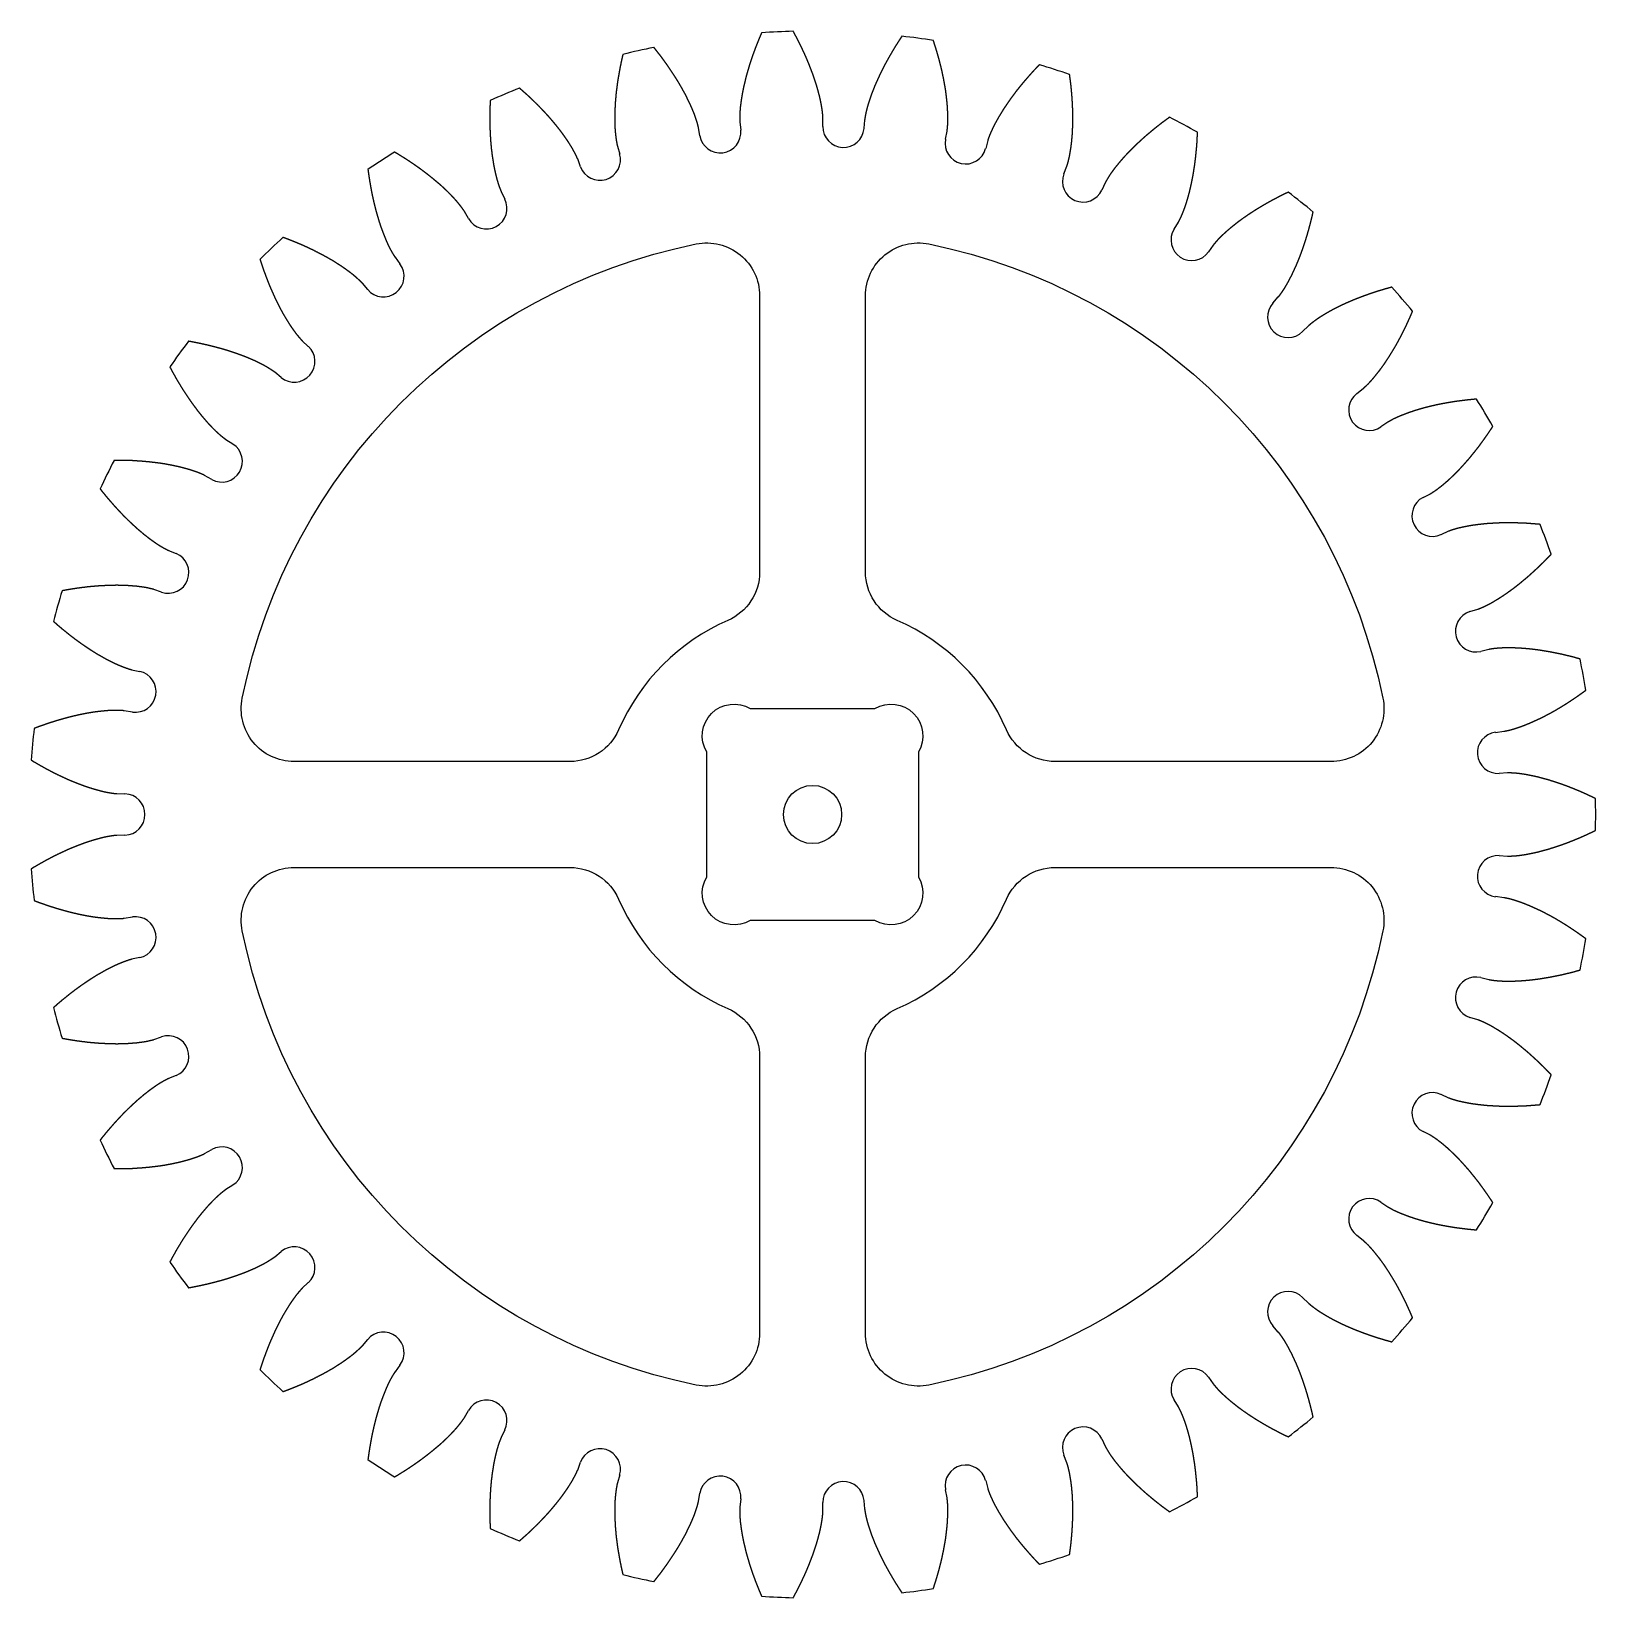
# Model space of a CAD drawing. Header units: millimetres. Extents: x -74 to 74, y -74 to 74.
import ezdxf

# ---------------------------------------------------------------- set-up
doc = ezdxf.new("R2010")
doc.units = ezdxf.units.MM
doc.layers.get('0').update_dxf_attribs({"linetype": 'CONTINUOUS'})

msp = doc.modelspace()

# ---------------------------------------------------------------- linework, layer by layer
for p, q in [((-6.87, 65.42), (-6.79, 64.64)), ((0.97, 64.99), (0.98, 65.77)), ((4.92, 65.59), (4.86, 64.82)), ((-10.65, 64.12), (-10.78, 64.89)), ((12.56, 63.78), (12.71, 64.54)), ((16.55, 63.66), (16.36, 62.91)), ((-18.44, 63.14), (-18.22, 62.39)), ((-21.93, 61.19), (-22.19, 61.92)), ((23.74, 60.51), (24.03, 61.23)), ((27.65, 59.68), (27.33, 58.98)), ((-29.42, 58.83), (-29.07, 58.14)), ((-32.5, 56.29), (-32.89, 56.96)), ((34.17, 55.3), (34.58, 55.96)), ((37.87, 53.79), (37.42, 53.15)), ((-39.45, 52.63), (-38.99, 52.01)), ((-42.03, 49.58), (-42.54, 50.18)), ((43.49, 48.31), (44.01, 48.89)), ((46.86, 46.16), (46.31, 45.61)), ((-48.22, 44.74), (-47.65, 44.21)), ((-50.21, 41.28), (-50.81, 41.77)), ((51.42, 39.76), (52.03, 40.24)), ((54.35, 37.05), (53.71, 36.61)), ((-55.43, 35.41), (-54.77, 35)), ((-56.77, 31.65), (-57.45, 32.03)), ((57.69, 29.94), (58.38, 30.3)), ((60.09, 26.75), (59.38, 26.43)), ((-60.86, 24.95), (-60.14, 24.65)), ((-61.51, 21.01), (-62.25, 21.26)), ((62.11, 19.16), (62.86, 19.39)), ((63.9, 15.59), (63.15, 15.41)), ((-64.34, 13.68), (-63.58, 13.52)), ((-64.27, 9.68), (-65.04, 9.8)), ((64.53, 7.76), (65.31, 7.86)), ((65.66, 3.93), (64.88, 3.88)), ((-65.75, 1.97), (-64.97, 1.95)), ((-64.97, -1.95), (-65.75, -1.97)), ((64.88, -3.88), (65.66, -3.93)), ((65.31, -7.86), (64.53, -7.76)), ((-65.04, -9.8), (-64.27, -9.68)), ((-63.58, -13.52), (-64.34, -13.68)), ((63.15, -15.41), (63.9, -15.59)), ((62.86, -19.39), (62.11, -19.16)), ((-62.25, -21.26), (-61.51, -21.01)), ((-60.14, -24.65), (-60.86, -24.95)), ((59.38, -26.43), (60.09, -26.75)), ((58.38, -30.3), (57.69, -29.94)), ((-57.45, -32.03), (-56.77, -31.65)), ((-54.77, -35), (-55.43, -35.41)), ((53.71, -36.61), (54.35, -37.05)), ((52.03, -40.24), (51.42, -39.76)), ((-50.81, -41.77), (-50.21, -41.28)), ((-47.65, -44.21), (-48.22, -44.74)), ((46.31, -45.61), (46.86, -46.16)), ((44.01, -48.89), (43.49, -48.31)), ((-42.54, -50.18), (-42.03, -49.58)), ((-38.99, -52.01), (-39.45, -52.63)), ((37.42, -53.15), (37.87, -53.79)), ((34.58, -55.96), (34.17, -55.3)), ((-32.89, -56.96), (-32.5, -56.29)), ((-29.07, -58.14), (-29.42, -58.83)), ((27.33, -58.98), (27.65, -59.68)), ((24.03, -61.23), (23.74, -60.51)), ((-22.19, -61.92), (-21.93, -61.19)), ((-18.22, -62.39), (-18.44, -63.14)), ((16.36, -62.91), (16.55, -63.66)), ((-10.78, -64.89), (-10.65, -64.12)), ((-6.79, -64.64), (-6.87, -65.42)), ((0.98, -65.77), (0.97, -64.99)), ((4.86, -64.82), (4.92, -65.59)), ((12.71, -64.54), (12.56, -63.78))]:
    msp.add_line(p, q)
for points in [[(-22.91, 5), (-48.99, 5, -0.474498), (-53.89, 11, -0.300614), (-11, 53.89, -0.474498), (-5, 48.99), (-5, 22.91, -0.298217), (-8, 18.33, 0.189149), (-18.33, 8, -0.298217)], [(5, 22.91), (5, 48.99, -0.474498), (11, 53.89, -0.300614), (53.89, 11, -0.474498), (48.99, 5), (22.91, 5, -0.298217), (18.33, 8, 0.189149), (8, 18.33, -0.298217)], [(-10, -5.89), (-10, 5.89, -0.779263), (-5.89, 10), (5.89, 10, -0.779263), (10, 5.89), (10, -5.89, -0.779263), (5.89, -10), (-5.89, -10, -0.779263)], [(-5, -22.91), (-5, -48.99, -0.474498), (-11, -53.89, -0.300614), (-53.89, -11, -0.474498), (-48.99, -5), (-22.91, -5, -0.298217), (-18.33, -8, 0.189149), (-8, -18.33, -0.298217)], [(22.91, -5), (48.99, -5, -0.474498), (53.89, -11, -0.300614), (11, -53.89, -0.474498), (5, -48.99), (5, -22.91, -0.298217), (8, -18.33, 0.189149), (18.33, -8, -0.298217)]]:
    msp.add_lwpolyline(points, format="xyb", close=True)
msp.add_circle((0, 0), 2.75)
for centre, radius, start, end in [((0, 0), 74, 91.4092, 93.7336), ((0, 0), 74, 81.1235, 83.4479), ((0, 0), 74, 101.695, 104.0193), ((0, 0), 74, 70.8378, 73.1622), ((0, 0), 74, 111.9807, 114.305), ((0, 0), 74, 60.5521, 62.8765), ((-8.73, 64.44), 1.95, -170.5682, 5.9968), ((2.92, 64.96), 1.95, 179.146, 355.7111), ((14.47, 63.4), 1.95, 168.8603, 345.4254), ((0, 0), 74, 122.2664, 124.5908), ((-20.1, 61.85), 1.95, -160.2825, 16.2825), ((25.56, 59.8), 1.95, 158.5746, 335.1397), ((-30.82, 57.26), 1.95, -149.9968, 26.5682), ((0, 0), 74, 50.2664, 52.5908), ((35.82, 54.27), 1.95, 148.2889, 324.854), ((0, 0), 74, 132.5521, 134.8765), ((-40.55, 50.84), 1.95, -139.7111, 36.854), ((0, 0), 74, 39.9807, 42.305), ((44.94, 47), 1.95, 138.0032, 314.5682), ((0, 0), 74, 142.8378, 145.1622), ((-48.97, 42.79), 1.95, -129.4254, 47.1397), ((52.61, 38.22), 1.95, 127.7175, 304.2825), ((0, 0), 74, 29.695, 32.0193), ((-55.82, 33.35), 1.95, -119.1397, 57.4254), ((0, 0), 74, 153.1235, 155.4479), ((58.59, 28.22), 1.95, 117.4318, 293.9968), ((0, 0), 74, 19.4092, 21.7336), ((-60.88, 22.85), 1.95, -108.854, 67.7111), ((0, 0), 74, 163.4092, 165.7336), ((62.69, 17.3), 1.95, 107.146, 283.7111), ((-63.98, 11.61), 1.95, -98.5682, 77.9968), ((0, 0), 74, 9.1235, 11.4479), ((0, 0), 74, 173.695, 176.0193), ((64.77, 5.83), 1.95, 96.8603, 273.4254), ((-65.03, 0), 1.95, -88.2825, 88.2825), ((0, 0), 74, -1.1622, 1.1622), ((64.77, -5.83), 1.95, 86.5746, 263.1397), ((0, 0), 74, 183.9807, 186.305), ((-63.98, -11.61), 1.95, -77.9968, 98.5682), ((0, 0), 74, 348.5521, 350.8765), ((62.69, -17.3), 1.95, 76.2889, 252.854), ((0, 0), 74, 194.2664, 196.5908), ((-60.88, -22.85), 1.95, -67.7111, 108.854), ((0, 0), 74, 338.2664, 340.5908), ((58.59, -28.22), 1.95, 66.0032, 242.5682), ((0, 0), 74, 204.5521, 206.8765), ((-55.82, -33.35), 1.95, -57.4254, 119.1397), ((52.61, -38.22), 1.95, 55.7175, 232.2825), ((0, 0), 74, 327.9807, 330.305), ((-48.97, -42.79), 1.95, -47.1397, 129.4254), ((0, 0), 74, 214.8378, 217.1622), ((44.94, -47), 1.95, 45.4318, 221.9968), ((0, 0), 74, 317.695, 320.0193), ((-40.55, -50.84), 1.95, -36.854, 139.7111), ((0, 0), 74, 225.1235, 227.4479), ((35.82, -54.27), 1.95, 35.146, 211.7111), ((-30.82, -57.26), 1.95, -26.5682, 149.9968), ((0, 0), 74, 307.4092, 309.7336), ((25.56, -59.8), 1.95, 24.8603, 201.4254), ((-20.1, -61.85), 1.95, -16.2825, 160.2825), ((0, 0), 74, 235.4092, 237.7336), ((14.47, -63.4), 1.95, 14.5746, 191.1397), ((-8.73, -64.44), 1.95, -5.9968, 170.5682), ((2.92, -64.96), 1.95, 4.2889, 180.854), ((0, 0), 74, 297.1235, 299.4479), ((0, 0), 74, 245.695, 248.0193), ((0, 0), 74, 286.8378, 289.1622), ((0, 0), 74, 255.9807, 258.305), ((0, 0), 74, 266.2664, 268.5908), ((0, 0), 74, 276.5521, 278.8765)]:
    msp.add_arc(centre, radius, start, end)
for points in [[(0.98, 65.77), (0.98, 65.81), (0.97, 65.88), (0.97, 66), (0.96, 66.15), (0.94, 66.33), (0.92, 66.52), (0.89, 66.71), (0.86, 66.89), (0.83, 67.08), (0.79, 67.26), (0.75, 67.45), (0.71, 67.64), (0.67, 67.82), (0.62, 68.01), (0.57, 68.19), (0.52, 68.38), (0.47, 68.56), (0.42, 68.75), (0.36, 68.93), (0.3, 69.11), (0.24, 69.3), (0.18, 69.48), (0.12, 69.66), (0.06, 69.85), (-0.01, 70.03), (-0.08, 70.21), (-0.15, 70.39), (-0.22, 70.58), (-0.29, 70.76), (-0.36, 70.94), (-0.44, 71.12), (-0.51, 71.3), (-0.59, 71.48), (-0.67, 71.66), (-0.75, 71.84), (-0.83, 72.02), (-0.92, 72.2), (-1, 72.38), (-1.09, 72.56), (-1.17, 72.74), (-1.26, 72.91), (-1.35, 73.09), (-1.44, 73.27), (-1.54, 73.45), (-1.63, 73.62), (-1.7, 73.77), (-1.76, 73.87), (-1.8, 73.94), (-1.82, 73.98)], [(-4.82, 73.84), (-4.83, 73.81), (-4.87, 73.73), (-4.91, 73.62), (-4.98, 73.47), (-5.05, 73.29), (-5.13, 73.1), (-5.2, 72.92), (-5.28, 72.73), (-5.35, 72.55), (-5.42, 72.36), (-5.49, 72.18), (-5.56, 71.99), (-5.63, 71.81), (-5.69, 71.62), (-5.76, 71.43), (-5.82, 71.25), (-5.88, 71.06), (-5.94, 70.87), (-6, 70.69), (-6.05, 70.5), (-6.11, 70.31), (-6.16, 70.12), (-6.22, 69.94), (-6.27, 69.75), (-6.32, 69.56), (-6.36, 69.37), (-6.41, 69.18), (-6.45, 69), (-6.5, 68.81), (-6.54, 68.62), (-6.58, 68.43), (-6.61, 68.24), (-6.65, 68.05), (-6.68, 67.87), (-6.71, 67.68), (-6.74, 67.49), (-6.77, 67.3), (-6.79, 67.11), (-6.82, 66.92), (-6.84, 66.73), (-6.85, 66.55), (-6.87, 66.36), (-6.88, 66.17), (-6.88, 65.98), (-6.88, 65.79), (-6.88, 65.64), (-6.88, 65.53), (-6.87, 65.46), (-6.87, 65.42)], [(8.44, 73.52), (8.42, 73.48), (8.38, 73.42), (8.31, 73.32), (8.22, 73.18), (8.11, 73.01), (8.01, 72.85), (7.9, 72.68), (7.79, 72.51), (7.69, 72.34), (7.59, 72.17), (7.49, 72), (7.39, 71.83), (7.29, 71.66), (7.19, 71.48), (7.09, 71.31), (7, 71.14), (6.9, 70.97), (6.81, 70.79), (6.72, 70.62), (6.63, 70.45), (6.54, 70.27), (6.46, 70.1), (6.37, 69.92), (6.29, 69.75), (6.21, 69.57), (6.13, 69.39), (6.05, 69.22), (5.97, 69.04), (5.89, 68.86), (5.82, 68.68), (5.75, 68.51), (5.68, 68.33), (5.61, 68.15), (5.54, 67.97), (5.48, 67.79), (5.42, 67.61), (5.36, 67.43), (5.3, 67.25), (5.24, 67.06), (5.19, 66.88), (5.14, 66.7), (5.09, 66.52), (5.05, 66.33), (5.01, 66.15), (4.98, 65.97), (4.95, 65.82), (4.93, 65.71), (4.92, 65.63), (4.92, 65.59)], [(12.71, 64.54), (12.71, 64.58), (12.72, 64.65), (12.74, 64.76), (12.75, 64.91), (12.77, 65.1), (12.78, 65.29), (12.79, 65.48), (12.79, 65.66), (12.79, 65.85), (12.79, 66.04), (12.78, 66.23), (12.77, 66.42), (12.76, 66.61), (12.75, 66.8), (12.74, 66.99), (12.72, 67.18), (12.7, 67.38), (12.68, 67.57), (12.66, 67.76), (12.64, 67.95), (12.61, 68.14), (12.59, 68.33), (12.56, 68.52), (12.53, 68.71), (12.49, 68.91), (12.46, 69.1), (12.42, 69.29), (12.39, 69.48), (12.35, 69.67), (12.31, 69.86), (12.27, 70.05), (12.23, 70.25), (12.18, 70.44), (12.14, 70.63), (12.09, 70.82), (12.04, 71.01), (11.99, 71.2), (11.94, 71.39), (11.89, 71.59), (11.83, 71.78), (11.78, 71.97), (11.72, 72.16), (11.66, 72.35), (11.6, 72.54), (11.54, 72.73), (11.49, 72.88), (11.46, 73), (11.43, 73.08), (11.42, 73.11)], [(-17.93, 71.8), (-17.94, 71.76), (-17.95, 71.68), (-17.98, 71.56), (-18.02, 71.4), (-18.06, 71.21), (-18.1, 71.01), (-18.14, 70.82), (-18.18, 70.62), (-18.22, 70.43), (-18.25, 70.23), (-18.29, 70.04), (-18.32, 69.84), (-18.36, 69.65), (-18.39, 69.45), (-18.42, 69.26), (-18.45, 69.06), (-18.47, 68.87), (-18.5, 68.67), (-18.52, 68.48), (-18.55, 68.28), (-18.57, 68.09), (-18.59, 67.9), (-18.6, 67.7), (-18.62, 67.51), (-18.64, 67.31), (-18.65, 67.12), (-18.66, 66.93), (-18.67, 66.73), (-18.68, 66.54), (-18.69, 66.35), (-18.69, 66.16), (-18.69, 65.97), (-18.69, 65.77), (-18.69, 65.58), (-18.69, 65.39), (-18.68, 65.2), (-18.68, 65.01), (-18.67, 64.82), (-18.66, 64.63), (-18.64, 64.44), (-18.62, 64.25), (-18.6, 64.07), (-18.58, 63.88), (-18.55, 63.69), (-18.52, 63.51), (-18.49, 63.36), (-18.47, 63.25), (-18.45, 63.18), (-18.44, 63.14)], [(-10.78, 64.89), (-10.79, 64.93), (-10.8, 65), (-10.83, 65.11), (-10.87, 65.25), (-10.92, 65.43), (-10.98, 65.61), (-11.04, 65.79), (-11.1, 65.97), (-11.16, 66.15), (-11.23, 66.32), (-11.31, 66.5), (-11.38, 66.68), (-11.46, 66.85), (-11.53, 67.02), (-11.61, 67.2), (-11.7, 67.37), (-11.78, 67.54), (-11.87, 67.71), (-11.95, 67.89), (-12.04, 68.06), (-12.13, 68.23), (-12.23, 68.4), (-12.32, 68.57), (-12.42, 68.73), (-12.51, 68.9), (-12.61, 69.07), (-12.71, 69.24), (-12.82, 69.4), (-12.92, 69.57), (-13.02, 69.73), (-13.13, 69.9), (-13.24, 70.06), (-13.35, 70.23), (-13.46, 70.39), (-13.57, 70.55), (-13.68, 70.71), (-13.79, 70.88), (-13.91, 71.04), (-14.03, 71.2), (-14.14, 71.36), (-14.26, 71.52), (-14.38, 71.68), (-14.5, 71.84), (-14.63, 71.99), (-14.75, 72.15), (-14.85, 72.28), (-14.92, 72.37), (-14.97, 72.43), (-15, 72.46)], [(21.44, 70.83), (21.41, 70.8), (21.35, 70.74), (21.27, 70.65), (21.16, 70.54), (21.02, 70.39), (20.88, 70.25), (20.75, 70.1), (20.62, 69.95), (20.48, 69.8), (20.35, 69.65), (20.22, 69.5), (20.09, 69.35), (19.96, 69.2), (19.84, 69.05), (19.71, 68.9), (19.59, 68.75), (19.46, 68.59), (19.34, 68.44), (19.22, 68.29), (19.1, 68.13), (18.99, 67.97), (18.87, 67.82), (18.75, 67.66), (18.64, 67.5), (18.53, 67.34), (18.42, 67.18), (18.31, 67.03), (18.2, 66.86), (18.09, 66.7), (17.99, 66.54), (17.89, 66.38), (17.79, 66.22), (17.69, 66.05), (17.59, 65.89), (17.5, 65.72), (17.4, 65.55), (17.31, 65.39), (17.22, 65.22), (17.13, 65.05), (17.05, 64.88), (16.97, 64.71), (16.89, 64.54), (16.81, 64.37), (16.74, 64.19), (16.67, 64.02), (16.62, 63.88), (16.59, 63.77), (16.56, 63.7), (16.55, 63.66)], [(24.03, 61.23), (24.04, 61.27), (24.06, 61.34), (24.1, 61.45), (24.14, 61.59), (24.19, 61.77), (24.23, 61.96), (24.27, 62.14), (24.31, 62.32), (24.34, 62.51), (24.37, 62.7), (24.4, 62.89), (24.43, 63.07), (24.45, 63.26), (24.48, 63.45), (24.5, 63.64), (24.51, 63.83), (24.53, 64.02), (24.55, 64.22), (24.56, 64.41), (24.57, 64.6), (24.58, 64.79), (24.58, 64.99), (24.59, 65.18), (24.59, 65.37), (24.6, 65.57), (24.6, 65.76), (24.6, 65.96), (24.6, 66.15), (24.59, 66.35), (24.59, 66.54), (24.58, 66.74), (24.57, 66.93), (24.56, 67.13), (24.55, 67.33), (24.54, 67.52), (24.53, 67.72), (24.51, 67.92), (24.49, 68.12), (24.48, 68.31), (24.46, 68.51), (24.44, 68.71), (24.42, 68.91), (24.39, 69.11), (24.37, 69.3), (24.34, 69.5), (24.32, 69.66), (24.31, 69.78), (24.3, 69.86), (24.29, 69.9)], [(-22.19, 61.92), (-22.21, 61.96), (-22.24, 62.03), (-22.28, 62.13), (-22.35, 62.26), (-22.43, 62.43), (-22.52, 62.6), (-22.61, 62.76), (-22.7, 62.93), (-22.8, 63.09), (-22.9, 63.25), (-23, 63.41), (-23.1, 63.57), (-23.21, 63.73), (-23.32, 63.89), (-23.43, 64.04), (-23.54, 64.2), (-23.65, 64.35), (-23.77, 64.51), (-23.88, 64.66), (-24, 64.81), (-24.12, 64.96), (-24.24, 65.11), (-24.37, 65.26), (-24.49, 65.41), (-24.62, 65.56), (-24.74, 65.71), (-24.87, 65.85), (-25, 66), (-25.13, 66.14), (-25.27, 66.29), (-25.4, 66.43), (-25.53, 66.57), (-25.67, 66.71), (-25.81, 66.86), (-25.95, 67), (-26.09, 67.14), (-26.23, 67.27), (-26.37, 67.41), (-26.51, 67.55), (-26.66, 67.69), (-26.8, 67.82), (-26.95, 67.96), (-27.1, 68.09), (-27.25, 68.22), (-27.4, 68.36), (-27.52, 68.46), (-27.61, 68.54), (-27.67, 68.59), (-27.7, 68.62)], [(-30.46, 67.44), (-30.46, 67.4), (-30.46, 67.32), (-30.47, 67.2), (-30.48, 67.04), (-30.48, 66.84), (-30.49, 66.64), (-30.49, 66.44), (-30.5, 66.24), (-30.5, 66.04), (-30.5, 65.84), (-30.5, 65.65), (-30.5, 65.45), (-30.5, 65.25), (-30.49, 65.05), (-30.49, 64.86), (-30.48, 64.66), (-30.47, 64.46), (-30.46, 64.27), (-30.45, 64.07), (-30.44, 63.88), (-30.43, 63.68), (-30.41, 63.49), (-30.39, 63.29), (-30.38, 63.1), (-30.36, 62.91), (-30.33, 62.71), (-30.31, 62.52), (-30.29, 62.33), (-30.26, 62.14), (-30.23, 61.95), (-30.2, 61.76), (-30.17, 61.57), (-30.14, 61.38), (-30.1, 61.19), (-30.06, 61), (-30.03, 60.82), (-29.98, 60.63), (-29.94, 60.45), (-29.9, 60.26), (-29.85, 60.08), (-29.8, 59.89), (-29.74, 59.71), (-29.69, 59.53), (-29.63, 59.36), (-29.56, 59.18), (-29.51, 59.04), (-29.46, 58.94), (-29.44, 58.87), (-29.42, 58.83)], [(33.74, 65.86), (33.7, 65.84), (33.64, 65.79), (33.54, 65.72), (33.41, 65.63), (33.25, 65.51), (33.09, 65.39), (32.93, 65.27), (32.77, 65.15), (32.62, 65.02), (32.46, 64.9), (32.31, 64.78), (32.15, 64.65), (32, 64.53), (31.85, 64.4), (31.7, 64.27), (31.55, 64.15), (31.4, 64.02), (31.25, 63.89), (31.11, 63.76), (30.96, 63.62), (30.82, 63.49), (30.67, 63.36), (30.53, 63.22), (30.39, 63.09), (30.26, 62.95), (30.12, 62.82), (29.98, 62.68), (29.85, 62.54), (29.71, 62.4), (29.58, 62.26), (29.45, 62.12), (29.32, 61.98), (29.2, 61.83), (29.07, 61.69), (28.95, 61.54), (28.83, 61.39), (28.71, 61.25), (28.59, 61.1), (28.47, 60.95), (28.36, 60.79), (28.25, 60.64), (28.14, 60.49), (28.04, 60.33), (27.94, 60.17), (27.84, 60.01), (27.76, 59.88), (27.71, 59.78), (27.67, 59.72), (27.65, 59.68)], [(34.58, 55.96), (34.59, 55.99), (34.63, 56.06), (34.68, 56.16), (34.75, 56.29), (34.83, 56.46), (34.9, 56.63), (34.98, 56.81), (35.05, 56.98), (35.11, 57.16), (35.18, 57.34), (35.24, 57.52), (35.3, 57.7), (35.36, 57.88), (35.41, 58.06), (35.47, 58.25), (35.52, 58.43), (35.57, 58.62), (35.62, 58.8), (35.66, 58.99), (35.71, 59.17), (35.75, 59.36), (35.79, 59.55), (35.83, 59.74), (35.87, 59.93), (35.91, 60.12), (35.94, 60.31), (35.98, 60.5), (36.01, 60.7), (36.04, 60.89), (36.07, 61.08), (36.1, 61.28), (36.13, 61.47), (36.15, 61.67), (36.18, 61.86), (36.2, 62.06), (36.22, 62.25), (36.24, 62.45), (36.26, 62.65), (36.28, 62.85), (36.3, 63.04), (36.31, 63.24), (36.33, 63.44), (36.34, 63.64), (36.35, 63.84), (36.36, 64.04), (36.37, 64.2), (36.38, 64.32), (36.38, 64.4), (36.38, 64.44)], [(-32.89, 56.96), (-32.91, 57), (-32.95, 57.06), (-33.02, 57.15), (-33.1, 57.27), (-33.22, 57.42), (-33.33, 57.57), (-33.45, 57.72), (-33.57, 57.86), (-33.7, 58.01), (-33.82, 58.15), (-33.95, 58.29), (-34.08, 58.43), (-34.21, 58.56), (-34.35, 58.7), (-34.48, 58.83), (-34.62, 58.97), (-34.76, 59.1), (-34.9, 59.23), (-35.04, 59.36), (-35.19, 59.49), (-35.33, 59.61), (-35.48, 59.74), (-35.63, 59.86), (-35.78, 59.99), (-35.93, 60.11), (-36.08, 60.23), (-36.23, 60.35), (-36.38, 60.47), (-36.54, 60.59), (-36.7, 60.71), (-36.85, 60.83), (-37.01, 60.94), (-37.17, 61.06), (-37.33, 61.17), (-37.49, 61.29), (-37.66, 61.4), (-37.82, 61.51), (-37.98, 61.62), (-38.15, 61.73), (-38.31, 61.84), (-38.48, 61.95), (-38.65, 62.05), (-38.82, 62.16), (-38.99, 62.26), (-39.16, 62.37), (-39.3, 62.45), (-39.4, 62.51), (-39.47, 62.55), (-39.51, 62.57)], [(-42.01, 60.92), (-42.01, 60.88), (-42, 60.8), (-41.98, 60.68), (-41.96, 60.52), (-41.93, 60.32), (-41.9, 60.13), (-41.87, 59.93), (-41.84, 59.73), (-41.8, 59.54), (-41.77, 59.34), (-41.73, 59.14), (-41.7, 58.95), (-41.66, 58.76), (-41.62, 58.56), (-41.58, 58.37), (-41.54, 58.18), (-41.49, 57.99), (-41.45, 57.79), (-41.4, 57.6), (-41.36, 57.41), (-41.31, 57.22), (-41.26, 57.04), (-41.21, 56.85), (-41.15, 56.66), (-41.1, 56.47), (-41.04, 56.29), (-40.99, 56.1), (-40.93, 55.92), (-40.87, 55.74), (-40.81, 55.55), (-40.74, 55.37), (-40.68, 55.19), (-40.61, 55.01), (-40.54, 54.83), (-40.47, 54.65), (-40.4, 54.48), (-40.33, 54.3), (-40.25, 54.13), (-40.18, 53.95), (-40.1, 53.78), (-40.01, 53.61), (-39.93, 53.44), (-39.84, 53.28), (-39.75, 53.11), (-39.65, 52.95), (-39.57, 52.82), (-39.51, 52.73), (-39.47, 52.67), (-39.45, 52.63)], [(44.96, 58.78), (44.92, 58.76), (44.85, 58.73), (44.74, 58.68), (44.59, 58.61), (44.41, 58.52), (44.24, 58.43), (44.06, 58.34), (43.88, 58.25), (43.7, 58.15), (43.53, 58.06), (43.35, 57.97), (43.18, 57.87), (43.01, 57.78), (42.84, 57.68), (42.66, 57.58), (42.49, 57.48), (42.33, 57.38), (42.16, 57.28), (41.99, 57.18), (41.82, 57.07), (41.66, 56.97), (41.49, 56.86), (41.33, 56.76), (41.17, 56.65), (41.01, 56.54), (40.85, 56.43), (40.69, 56.32), (40.53, 56.21), (40.38, 56.09), (40.22, 55.98), (40.07, 55.86), (39.92, 55.74), (39.77, 55.62), (39.62, 55.5), (39.47, 55.38), (39.33, 55.26), (39.18, 55.14), (39.04, 55.01), (38.9, 54.88), (38.76, 54.75), (38.62, 54.62), (38.49, 54.49), (38.36, 54.35), (38.23, 54.22), (38.11, 54.08), (38.01, 53.96), (37.94, 53.87), (37.89, 53.82), (37.87, 53.79)], [(44.01, 48.89), (44.04, 48.91), (44.08, 48.97), (44.15, 49.06), (44.24, 49.18), (44.35, 49.34), (44.46, 49.49), (44.56, 49.65), (44.66, 49.81), (44.76, 49.97), (44.85, 50.14), (44.94, 50.3), (45.03, 50.47), (45.12, 50.64), (45.21, 50.81), (45.3, 50.98), (45.38, 51.15), (45.46, 51.32), (45.54, 51.5), (45.62, 51.67), (45.7, 51.85), (45.78, 52.03), (45.85, 52.2), (45.92, 52.38), (46, 52.56), (46.07, 52.74), (46.14, 52.93), (46.2, 53.11), (46.27, 53.29), (46.34, 53.48), (46.4, 53.66), (46.46, 53.85), (46.52, 54.03), (46.58, 54.22), (46.64, 54.41), (46.7, 54.6), (46.76, 54.79), (46.81, 54.98), (46.87, 55.17), (46.92, 55.36), (46.97, 55.55), (47.02, 55.74), (47.07, 55.93), (47.12, 56.13), (47.17, 56.32), (47.21, 56.52), (47.25, 56.67), (47.28, 56.79), (47.29, 56.87), (47.3, 56.91)], [(-42.54, 50.18), (-42.56, 50.2), (-42.61, 50.26), (-42.69, 50.34), (-42.8, 50.44), (-42.94, 50.57), (-43.08, 50.7), (-43.22, 50.82), (-43.36, 50.94), (-43.51, 51.06), (-43.66, 51.17), (-43.81, 51.29), (-43.97, 51.4), (-44.12, 51.51), (-44.28, 51.62), (-44.44, 51.73), (-44.59, 51.84), (-44.76, 51.94), (-44.92, 52.04), (-45.08, 52.15), (-45.24, 52.25), (-45.41, 52.35), (-45.58, 52.44), (-45.74, 52.54), (-45.91, 52.64), (-46.08, 52.73), (-46.25, 52.82), (-46.43, 52.91), (-46.6, 53.01), (-46.77, 53.09), (-46.95, 53.18), (-47.12, 53.27), (-47.3, 53.36), (-47.48, 53.44), (-47.65, 53.52), (-47.83, 53.61), (-48.01, 53.69), (-48.19, 53.77), (-48.38, 53.85), (-48.56, 53.93), (-48.74, 54), (-48.92, 54.08), (-49.11, 54.15), (-49.29, 54.23), (-49.48, 54.3), (-49.67, 54.37), (-49.82, 54.43), (-49.93, 54.47), (-50.01, 54.5), (-50.04, 54.51)], [(-52.21, 52.44), (-52.2, 52.4), (-52.18, 52.32), (-52.14, 52.21), (-52.09, 52.06), (-52.03, 51.87), (-51.96, 51.68), (-51.9, 51.49), (-51.83, 51.3), (-51.76, 51.11), (-51.69, 50.93), (-51.62, 50.74), (-51.55, 50.56), (-51.48, 50.37), (-51.41, 50.19), (-51.33, 50.01), (-51.26, 49.83), (-51.18, 49.64), (-51.1, 49.46), (-51.02, 49.29), (-50.94, 49.11), (-50.86, 48.93), (-50.78, 48.75), (-50.69, 48.58), (-50.61, 48.4), (-50.52, 48.23), (-50.44, 48.06), (-50.35, 47.88), (-50.26, 47.71), (-50.16, 47.54), (-50.07, 47.37), (-49.98, 47.21), (-49.88, 47.04), (-49.78, 46.88), (-49.68, 46.71), (-49.58, 46.55), (-49.48, 46.39), (-49.38, 46.23), (-49.27, 46.07), (-49.16, 45.91), (-49.05, 45.76), (-48.94, 45.61), (-48.83, 45.45), (-48.71, 45.31), (-48.59, 45.16), (-48.47, 45.02), (-48.37, 44.91), (-48.29, 44.82), (-48.24, 44.77), (-48.22, 44.74)], [(54.73, 49.81), (54.69, 49.8), (54.61, 49.78), (54.5, 49.74), (54.34, 49.7), (54.15, 49.65), (53.96, 49.59), (53.77, 49.53), (53.58, 49.48), (53.39, 49.42), (53.2, 49.36), (53.01, 49.29), (52.82, 49.23), (52.63, 49.17), (52.45, 49.1), (52.26, 49.04), (52.08, 48.97), (51.89, 48.9), (51.71, 48.83), (51.52, 48.76), (51.34, 48.69), (51.16, 48.62), (50.98, 48.54), (50.8, 48.46), (50.62, 48.39), (50.45, 48.31), (50.27, 48.23), (50.09, 48.15), (49.92, 48.06), (49.75, 47.98), (49.57, 47.9), (49.4, 47.81), (49.23, 47.72), (49.06, 47.63), (48.89, 47.54), (48.73, 47.44), (48.56, 47.35), (48.4, 47.25), (48.23, 47.15), (48.07, 47.05), (47.91, 46.95), (47.76, 46.85), (47.6, 46.74), (47.45, 46.63), (47.3, 46.52), (47.15, 46.4), (47.03, 46.31), (46.95, 46.23), (46.89, 46.19), (46.86, 46.16)], [(52.03, 40.24), (52.06, 40.27), (52.12, 40.32), (52.2, 40.39), (52.31, 40.49), (52.45, 40.62), (52.58, 40.76), (52.71, 40.89), (52.83, 41.03), (52.96, 41.18), (53.08, 41.32), (53.2, 41.47), (53.32, 41.62), (53.44, 41.77), (53.56, 41.92), (53.67, 42.07), (53.78, 42.22), (53.9, 42.38), (54.01, 42.54), (54.12, 42.69), (54.22, 42.85), (54.33, 43.02), (54.44, 43.18), (54.54, 43.34), (54.64, 43.51), (54.74, 43.67), (54.85, 43.84), (54.94, 44), (55.04, 44.17), (55.14, 44.34), (55.24, 44.51), (55.33, 44.68), (55.42, 44.86), (55.52, 45.03), (55.61, 45.2), (55.7, 45.38), (55.79, 45.56), (55.88, 45.73), (55.96, 45.91), (56.05, 46.09), (56.14, 46.27), (56.22, 46.45), (56.3, 46.63), (56.38, 46.81), (56.47, 46.99), (56.55, 47.18), (56.61, 47.33), (56.66, 47.44), (56.69, 47.51), (56.7, 47.55)], [(-50.81, 41.77), (-50.84, 41.8), (-50.9, 41.84), (-50.99, 41.9), (-51.12, 41.99), (-51.28, 42.09), (-51.44, 42.19), (-51.6, 42.29), (-51.76, 42.38), (-51.93, 42.47), (-52.1, 42.56), (-52.27, 42.64), (-52.44, 42.72), (-52.61, 42.81), (-52.78, 42.89), (-52.96, 42.96), (-53.13, 43.04), (-53.31, 43.11), (-53.49, 43.19), (-53.67, 43.26), (-53.85, 43.33), (-54.03, 43.4), (-54.21, 43.46), (-54.39, 43.53), (-54.57, 43.59), (-54.76, 43.65), (-54.94, 43.72), (-55.13, 43.77), (-55.31, 43.83), (-55.5, 43.89), (-55.69, 43.95), (-55.88, 44), (-56.07, 44.05), (-56.26, 44.1), (-56.45, 44.16), (-56.64, 44.2), (-56.83, 44.25), (-57.02, 44.3), (-57.21, 44.34), (-57.41, 44.39), (-57.6, 44.43), (-57.79, 44.47), (-57.99, 44.51), (-58.19, 44.55), (-58.38, 44.59), (-58.58, 44.63), (-58.74, 44.66), (-58.85, 44.68), (-58.93, 44.69), (-58.97, 44.7)], [(-60.74, 42.27), (-60.72, 42.24), (-60.68, 42.17), (-60.62, 42.06), (-60.55, 41.92), (-60.45, 41.74), (-60.35, 41.57), (-60.26, 41.4), (-60.16, 41.22), (-60.06, 41.05), (-59.96, 40.88), (-59.85, 40.71), (-59.75, 40.54), (-59.65, 40.37), (-59.54, 40.2), (-59.44, 40.04), (-59.33, 39.87), (-59.22, 39.71), (-59.11, 39.54), (-59, 39.38), (-58.89, 39.22), (-58.78, 39.06), (-58.67, 38.9), (-58.55, 38.74), (-58.44, 38.59), (-58.32, 38.43), (-58.21, 38.28), (-58.09, 38.12), (-57.97, 37.97), (-57.85, 37.82), (-57.73, 37.67), (-57.6, 37.52), (-57.48, 37.38), (-57.35, 37.23), (-57.23, 37.09), (-57.1, 36.95), (-56.97, 36.81), (-56.84, 36.67), (-56.71, 36.53), (-56.57, 36.4), (-56.44, 36.26), (-56.3, 36.13), (-56.16, 36.01), (-56.02, 35.88), (-55.88, 35.76), (-55.73, 35.64), (-55.61, 35.55), (-55.52, 35.48), (-55.46, 35.44), (-55.43, 35.41)], [(62.74, 39.24), (62.7, 39.23), (62.62, 39.23), (62.5, 39.21), (62.34, 39.2), (62.14, 39.18), (61.94, 39.16), (61.75, 39.14), (61.55, 39.11), (61.35, 39.09), (61.15, 39.06), (60.96, 39.04), (60.76, 39.01), (60.57, 38.98), (60.37, 38.95), (60.18, 38.92), (59.98, 38.88), (59.79, 38.85), (59.6, 38.81), (59.4, 38.78), (59.21, 38.74), (59.02, 38.7), (58.83, 38.66), (58.64, 38.61), (58.45, 38.57), (58.26, 38.52), (58.07, 38.48), (57.89, 38.43), (57.7, 38.38), (57.51, 38.33), (57.33, 38.27), (57.14, 38.22), (56.96, 38.16), (56.78, 38.1), (56.6, 38.04), (56.42, 37.98), (56.24, 37.92), (56.06, 37.85), (55.88, 37.78), (55.7, 37.71), (55.53, 37.64), (55.35, 37.57), (55.18, 37.49), (55.01, 37.41), (54.84, 37.33), (54.68, 37.24), (54.55, 37.16), (54.45, 37.11), (54.38, 37.07), (54.35, 37.05)], [(58.38, 30.3), (58.41, 30.32), (58.48, 30.36), (58.57, 30.42), (58.7, 30.5), (58.86, 30.61), (59.01, 30.71), (59.16, 30.83), (59.31, 30.94), (59.46, 31.06), (59.61, 31.18), (59.75, 31.3), (59.9, 31.43), (60.04, 31.55), (60.18, 31.68), (60.32, 31.81), (60.46, 31.94), (60.6, 32.08), (60.73, 32.21), (60.87, 32.35), (61, 32.48), (61.14, 32.62), (61.27, 32.76), (61.4, 32.91), (61.53, 33.05), (61.66, 33.19), (61.79, 33.34), (61.92, 33.49), (62.05, 33.63), (62.17, 33.78), (62.3, 33.94), (62.42, 34.09), (62.54, 34.24), (62.67, 34.39), (62.79, 34.55), (62.91, 34.71), (63.03, 34.86), (63.14, 35.02), (63.26, 35.18), (63.38, 35.34), (63.49, 35.5), (63.61, 35.66), (63.72, 35.83), (63.84, 35.99), (63.95, 36.16), (64.06, 36.32), (64.15, 36.46), (64.22, 36.56), (64.26, 36.62), (64.28, 36.66)], [(-57.45, 32.03), (-57.49, 32.05), (-57.55, 32.08), (-57.66, 32.13), (-57.79, 32.19), (-57.97, 32.26), (-58.14, 32.33), (-58.32, 32.39), (-58.5, 32.46), (-58.68, 32.51), (-58.86, 32.57), (-59.04, 32.62), (-59.22, 32.67), (-59.41, 32.72), (-59.59, 32.77), (-59.78, 32.82), (-59.96, 32.86), (-60.15, 32.9), (-60.34, 32.94), (-60.53, 32.98), (-60.72, 33.02), (-60.91, 33.05), (-61.1, 33.09), (-61.29, 33.12), (-61.48, 33.15), (-61.67, 33.18), (-61.86, 33.2), (-62.06, 33.23), (-62.25, 33.25), (-62.45, 33.27), (-62.64, 33.3), (-62.84, 33.32), (-63.03, 33.33), (-63.23, 33.35), (-63.42, 33.37), (-63.62, 33.38), (-63.82, 33.39), (-64.01, 33.41), (-64.21, 33.42), (-64.41, 33.43), (-64.61, 33.43), (-64.81, 33.44), (-65.01, 33.45), (-65.21, 33.45), (-65.41, 33.45), (-65.61, 33.45), (-65.77, 33.45), (-65.89, 33.45), (-65.97, 33.45), (-66.01, 33.45)], [(-67.31, 30.75), (-67.28, 30.72), (-67.23, 30.65), (-67.16, 30.56), (-67.06, 30.43), (-66.93, 30.28), (-66.81, 30.12), (-66.68, 29.97), (-66.55, 29.82), (-66.42, 29.67), (-66.29, 29.52), (-66.16, 29.37), (-66.03, 29.22), (-65.9, 29.07), (-65.76, 28.93), (-65.63, 28.78), (-65.5, 28.64), (-65.36, 28.5), (-65.22, 28.35), (-65.09, 28.21), (-64.95, 28.08), (-64.81, 27.94), (-64.67, 27.8), (-64.53, 27.67), (-64.39, 27.53), (-64.25, 27.4), (-64.1, 27.27), (-63.96, 27.14), (-63.82, 27.01), (-63.67, 26.88), (-63.52, 26.76), (-63.38, 26.64), (-63.23, 26.51), (-63.08, 26.39), (-62.93, 26.28), (-62.78, 26.16), (-62.63, 26.04), (-62.47, 25.93), (-62.32, 25.82), (-62.16, 25.71), (-62.01, 25.6), (-61.85, 25.5), (-61.69, 25.4), (-61.53, 25.3), (-61.36, 25.21), (-61.2, 25.12), (-61.07, 25.05), (-60.96, 25), (-60.9, 24.96), (-60.86, 24.95)], [(68.74, 27.4), (68.7, 27.41), (68.62, 27.41), (68.5, 27.42), (68.34, 27.44), (68.14, 27.45), (67.94, 27.47), (67.74, 27.48), (67.54, 27.5), (67.34, 27.51), (67.15, 27.52), (66.95, 27.53), (66.75, 27.53), (66.55, 27.54), (66.36, 27.54), (66.16, 27.55), (65.96, 27.55), (65.76, 27.55), (65.57, 27.55), (65.37, 27.55), (65.18, 27.54), (64.98, 27.54), (64.79, 27.53), (64.59, 27.52), (64.4, 27.51), (64.2, 27.5), (64.01, 27.49), (63.82, 27.48), (63.62, 27.46), (63.43, 27.44), (63.24, 27.42), (63.05, 27.4), (62.86, 27.38), (62.67, 27.35), (62.48, 27.33), (62.29, 27.3), (62.1, 27.27), (61.91, 27.23), (61.73, 27.2), (61.54, 27.16), (61.36, 27.12), (61.17, 27.08), (60.99, 27.04), (60.81, 26.99), (60.63, 26.93), (60.45, 26.88), (60.3, 26.83), (60.2, 26.79), (60.13, 26.76), (60.09, 26.75)], [(62.86, 19.39), (62.89, 19.41), (62.96, 19.43), (63.07, 19.47), (63.2, 19.53), (63.38, 19.61), (63.55, 19.68), (63.72, 19.77), (63.88, 19.85), (64.05, 19.94), (64.22, 20.03), (64.38, 20.13), (64.54, 20.23), (64.71, 20.33), (64.87, 20.43), (65.03, 20.53), (65.19, 20.63), (65.35, 20.74), (65.51, 20.85), (65.67, 20.96), (65.82, 21.07), (65.98, 21.18), (66.14, 21.3), (66.29, 21.41), (66.45, 21.53), (66.6, 21.65), (66.75, 21.77), (66.9, 21.89), (67.05, 22.02), (67.2, 22.14), (67.35, 22.27), (67.5, 22.39), (67.65, 22.52), (67.8, 22.65), (67.95, 22.78), (68.09, 22.92), (68.24, 23.05), (68.38, 23.18), (68.53, 23.32), (68.67, 23.46), (68.81, 23.59), (68.96, 23.73), (69.1, 23.87), (69.24, 24.01), (69.38, 24.16), (69.52, 24.3), (69.63, 24.42), (69.71, 24.5), (69.77, 24.56), (69.79, 24.59)], [(-62.25, 21.26), (-62.29, 21.27), (-62.36, 21.29), (-62.47, 21.31), (-62.61, 21.35), (-62.8, 21.39), (-62.98, 21.43), (-63.17, 21.46), (-63.35, 21.49), (-63.54, 21.51), (-63.73, 21.54), (-63.92, 21.56), (-64.11, 21.57), (-64.3, 21.59), (-64.49, 21.6), (-64.68, 21.62), (-64.87, 21.63), (-65.06, 21.63), (-65.25, 21.64), (-65.44, 21.64), (-65.64, 21.65), (-65.83, 21.65), (-66.02, 21.64), (-66.22, 21.64), (-66.41, 21.64), (-66.6, 21.63), (-66.8, 21.62), (-66.99, 21.61), (-67.19, 21.6), (-67.38, 21.59), (-67.58, 21.58), (-67.77, 21.56), (-67.97, 21.54), (-68.17, 21.53), (-68.36, 21.51), (-68.56, 21.49), (-68.75, 21.46), (-68.95, 21.44), (-69.15, 21.41), (-69.34, 21.39), (-69.54, 21.36), (-69.74, 21.33), (-69.93, 21.3), (-70.13, 21.27), (-70.33, 21.24), (-70.52, 21.2), (-70.68, 21.17), (-70.8, 21.15), (-70.88, 21.14), (-70.92, 21.13)], [(-71.72, 18.24), (-71.69, 18.21), (-71.63, 18.16), (-71.54, 18.08), (-71.42, 17.97), (-71.26, 17.84), (-71.11, 17.71), (-70.96, 17.58), (-70.81, 17.46), (-70.65, 17.33), (-70.5, 17.21), (-70.34, 17.08), (-70.19, 16.96), (-70.03, 16.84), (-69.87, 16.72), (-69.72, 16.6), (-69.56, 16.48), (-69.4, 16.37), (-69.24, 16.25), (-69.08, 16.14), (-68.92, 16.03), (-68.76, 15.92), (-68.6, 15.81), (-68.43, 15.7), (-68.27, 15.59), (-68.11, 15.49), (-67.94, 15.38), (-67.78, 15.28), (-67.61, 15.18), (-67.45, 15.08), (-67.28, 14.99), (-67.11, 14.89), (-66.95, 14.8), (-66.78, 14.71), (-66.61, 14.62), (-66.44, 14.53), (-66.27, 14.44), (-66.1, 14.36), (-65.93, 14.28), (-65.75, 14.2), (-65.58, 14.12), (-65.41, 14.05), (-65.23, 13.98), (-65.06, 13.91), (-64.88, 13.85), (-64.7, 13.79), (-64.56, 13.74), (-64.45, 13.71), (-64.38, 13.69), (-64.34, 13.68)], [(72.53, 14.69), (72.49, 14.7), (72.41, 14.72), (72.3, 14.75), (72.14, 14.79), (71.95, 14.85), (71.75, 14.9), (71.56, 14.95), (71.37, 14.99), (71.17, 15.04), (70.98, 15.09), (70.79, 15.13), (70.59, 15.17), (70.4, 15.21), (70.21, 15.25), (70.01, 15.29), (69.82, 15.33), (69.63, 15.36), (69.43, 15.4), (69.24, 15.43), (69.05, 15.46), (68.85, 15.49), (68.66, 15.52), (68.47, 15.55), (68.28, 15.57), (68.08, 15.6), (67.89, 15.62), (67.7, 15.64), (67.51, 15.66), (67.31, 15.67), (67.12, 15.69), (66.93, 15.7), (66.74, 15.71), (66.55, 15.72), (66.35, 15.73), (66.16, 15.74), (65.97, 15.74), (65.78, 15.74), (65.59, 15.74), (65.4, 15.74), (65.21, 15.73), (65.02, 15.72), (64.84, 15.71), (64.65, 15.69), (64.46, 15.68), (64.27, 15.65), (64.13, 15.63), (64.01, 15.61), (63.94, 15.6), (63.9, 15.59)], [(65.31, 7.86), (65.34, 7.86), (65.42, 7.88), (65.53, 7.9), (65.68, 7.93), (65.86, 7.97), (66.04, 8.02), (66.22, 8.07), (66.4, 8.13), (66.58, 8.19), (66.76, 8.25), (66.94, 8.31), (67.12, 8.38), (67.3, 8.44), (67.47, 8.52), (67.65, 8.59), (67.83, 8.66), (68, 8.74), (68.18, 8.82), (68.35, 8.9), (68.53, 8.98), (68.7, 9.06), (68.88, 9.15), (69.05, 9.23), (69.22, 9.32), (69.39, 9.41), (69.57, 9.5), (69.74, 9.59), (69.91, 9.69), (70.08, 9.78), (70.25, 9.88), (70.42, 9.98), (70.59, 10.08), (70.75, 10.18), (70.92, 10.28), (71.09, 10.39), (71.26, 10.49), (71.42, 10.6), (71.59, 10.71), (71.76, 10.82), (71.92, 10.93), (72.09, 11.04), (72.25, 11.15), (72.41, 11.27), (72.58, 11.38), (72.74, 11.5), (72.87, 11.59), (72.97, 11.66), (73.03, 11.71), (73.06, 11.73)], [(-65.04, 9.8), (-65.08, 9.8), (-65.16, 9.81), (-65.27, 9.82), (-65.42, 9.83), (-65.61, 9.83), (-65.79, 9.84), (-65.98, 9.84), (-66.17, 9.83), (-66.36, 9.82), (-66.55, 9.81), (-66.74, 9.8), (-66.93, 9.78), (-67.12, 9.76), (-67.31, 9.74), (-67.5, 9.72), (-67.69, 9.7), (-67.88, 9.67), (-68.07, 9.64), (-68.26, 9.61), (-68.45, 9.58), (-68.64, 9.54), (-68.83, 9.51), (-69.02, 9.47), (-69.21, 9.43), (-69.4, 9.39), (-69.59, 9.35), (-69.78, 9.3), (-69.97, 9.26), (-70.16, 9.21), (-70.35, 9.16), (-70.53, 9.11), (-70.72, 9.06), (-70.91, 9.01), (-71.1, 8.95), (-71.29, 8.9), (-71.48, 8.84), (-71.67, 8.78), (-71.86, 8.72), (-72.05, 8.66), (-72.24, 8.6), (-72.42, 8.54), (-72.61, 8.47), (-72.8, 8.4), (-72.99, 8.34), (-73.18, 8.27), (-73.33, 8.21), (-73.44, 8.17), (-73.51, 8.14), (-73.55, 8.13)], [(-73.82, 5.14), (-73.79, 5.12), (-73.72, 5.07), (-73.62, 5.01), (-73.48, 4.93), (-73.3, 4.83), (-73.13, 4.73), (-72.96, 4.63), (-72.78, 4.53), (-72.61, 4.44), (-72.44, 4.34), (-72.26, 4.25), (-72.09, 4.16), (-71.91, 4.06), (-71.73, 3.97), (-71.56, 3.89), (-71.38, 3.8), (-71.21, 3.71), (-71.03, 3.63), (-70.85, 3.55), (-70.67, 3.46), (-70.49, 3.38), (-70.32, 3.3), (-70.14, 3.23), (-69.96, 3.15), (-69.78, 3.08), (-69.6, 3.01), (-69.42, 2.93), (-69.24, 2.87), (-69.06, 2.8), (-68.88, 2.73), (-68.69, 2.67), (-68.51, 2.61), (-68.33, 2.55), (-68.15, 2.49), (-67.97, 2.43), (-67.78, 2.38), (-67.6, 2.33), (-67.42, 2.28), (-67.23, 2.23), (-67.05, 2.18), (-66.86, 2.14), (-66.68, 2.1), (-66.49, 2.07), (-66.31, 2.04), (-66.12, 2.01), (-65.97, 1.99), (-65.86, 1.98), (-65.79, 1.97), (-65.75, 1.97)], [(73.98, 1.5), (73.95, 1.52), (73.88, 1.55), (73.77, 1.61), (73.62, 1.68), (73.44, 1.76), (73.26, 1.84), (73.08, 1.93), (72.9, 2.01), (72.72, 2.09), (72.53, 2.17), (72.35, 2.25), (72.17, 2.32), (71.99, 2.4), (71.8, 2.47), (71.62, 2.54), (71.44, 2.62), (71.25, 2.69), (71.07, 2.75), (70.88, 2.82), (70.7, 2.89), (70.51, 2.95), (70.33, 3.01), (70.14, 3.07), (69.96, 3.13), (69.77, 3.19), (69.59, 3.25), (69.4, 3.3), (69.22, 3.35), (69.03, 3.4), (68.84, 3.45), (68.66, 3.5), (68.47, 3.55), (68.28, 3.59), (68.1, 3.63), (67.91, 3.67), (67.72, 3.71), (67.54, 3.74), (67.35, 3.78), (67.16, 3.81), (66.97, 3.83), (66.79, 3.86), (66.6, 3.88), (66.41, 3.9), (66.22, 3.91), (66.04, 3.92), (65.89, 3.93), (65.77, 3.93), (65.7, 3.93), (65.66, 3.93)], [(-65.75, -1.97), (-65.79, -1.97), (-65.86, -1.98), (-65.97, -1.99), (-66.12, -2.01), (-66.31, -2.04), (-66.49, -2.07), (-66.68, -2.1), (-66.86, -2.14), (-67.05, -2.18), (-67.23, -2.23), (-67.42, -2.28), (-67.6, -2.33), (-67.78, -2.38), (-67.97, -2.43), (-68.15, -2.49), (-68.33, -2.55), (-68.51, -2.61), (-68.69, -2.67), (-68.88, -2.73), (-69.06, -2.8), (-69.24, -2.87), (-69.42, -2.93), (-69.6, -3.01), (-69.78, -3.08), (-69.96, -3.15), (-70.14, -3.23), (-70.32, -3.3), (-70.49, -3.38), (-70.67, -3.46), (-70.85, -3.55), (-71.03, -3.63), (-71.21, -3.71), (-71.38, -3.8), (-71.56, -3.89), (-71.73, -3.97), (-71.91, -4.06), (-72.09, -4.16), (-72.26, -4.25), (-72.44, -4.34), (-72.61, -4.44), (-72.78, -4.53), (-72.96, -4.63), (-73.13, -4.73), (-73.3, -4.83), (-73.48, -4.93), (-73.62, -5.01), (-73.72, -5.07), (-73.79, -5.12), (-73.82, -5.14)], [(65.66, -3.93), (65.7, -3.93), (65.77, -3.93), (65.89, -3.93), (66.04, -3.92), (66.22, -3.91), (66.41, -3.9), (66.6, -3.88), (66.79, -3.86), (66.97, -3.83), (67.16, -3.81), (67.35, -3.78), (67.54, -3.74), (67.72, -3.71), (67.91, -3.67), (68.1, -3.63), (68.28, -3.59), (68.47, -3.55), (68.66, -3.5), (68.84, -3.45), (69.03, -3.4), (69.22, -3.35), (69.4, -3.3), (69.59, -3.25), (69.77, -3.19), (69.96, -3.13), (70.14, -3.07), (70.33, -3.01), (70.51, -2.95), (70.7, -2.89), (70.88, -2.82), (71.07, -2.75), (71.25, -2.69), (71.44, -2.62), (71.62, -2.54), (71.8, -2.47), (71.99, -2.4), (72.17, -2.32), (72.35, -2.25), (72.53, -2.17), (72.72, -2.09), (72.9, -2.01), (73.08, -1.93), (73.26, -1.84), (73.44, -1.76), (73.62, -1.68), (73.77, -1.61), (73.88, -1.55), (73.95, -1.52), (73.98, -1.5)], [(-73.55, -8.13), (-73.51, -8.14), (-73.44, -8.17), (-73.33, -8.21), (-73.18, -8.27), (-72.99, -8.34), (-72.8, -8.4), (-72.61, -8.47), (-72.42, -8.54), (-72.24, -8.6), (-72.05, -8.66), (-71.86, -8.72), (-71.67, -8.78), (-71.48, -8.84), (-71.29, -8.9), (-71.1, -8.95), (-70.91, -9.01), (-70.72, -9.06), (-70.53, -9.11), (-70.35, -9.16), (-70.16, -9.21), (-69.97, -9.26), (-69.78, -9.3), (-69.59, -9.35), (-69.4, -9.39), (-69.21, -9.43), (-69.02, -9.47), (-68.83, -9.51), (-68.64, -9.54), (-68.45, -9.58), (-68.26, -9.61), (-68.07, -9.64), (-67.88, -9.67), (-67.69, -9.7), (-67.5, -9.72), (-67.31, -9.74), (-67.12, -9.76), (-66.93, -9.78), (-66.74, -9.8), (-66.55, -9.81), (-66.36, -9.82), (-66.17, -9.83), (-65.98, -9.84), (-65.79, -9.84), (-65.61, -9.83), (-65.42, -9.83), (-65.27, -9.82), (-65.16, -9.81), (-65.08, -9.8), (-65.04, -9.8)], [(73.06, -11.73), (73.03, -11.71), (72.97, -11.66), (72.87, -11.59), (72.74, -11.5), (72.58, -11.38), (72.41, -11.27), (72.25, -11.15), (72.09, -11.04), (71.92, -10.93), (71.76, -10.82), (71.59, -10.71), (71.42, -10.6), (71.26, -10.49), (71.09, -10.39), (70.92, -10.28), (70.75, -10.18), (70.59, -10.08), (70.42, -9.98), (70.25, -9.88), (70.08, -9.78), (69.91, -9.69), (69.74, -9.59), (69.57, -9.5), (69.39, -9.41), (69.22, -9.32), (69.05, -9.23), (68.88, -9.15), (68.7, -9.06), (68.53, -8.98), (68.35, -8.9), (68.18, -8.82), (68, -8.74), (67.83, -8.66), (67.65, -8.59), (67.47, -8.52), (67.3, -8.44), (67.12, -8.38), (66.94, -8.31), (66.76, -8.25), (66.58, -8.19), (66.4, -8.13), (66.22, -8.07), (66.04, -8.02), (65.86, -7.97), (65.68, -7.93), (65.53, -7.9), (65.42, -7.88), (65.34, -7.86), (65.31, -7.86)], [(-64.34, -13.68), (-64.38, -13.69), (-64.45, -13.71), (-64.56, -13.74), (-64.7, -13.79), (-64.88, -13.85), (-65.06, -13.91), (-65.23, -13.98), (-65.41, -14.05), (-65.58, -14.12), (-65.75, -14.2), (-65.93, -14.28), (-66.1, -14.36), (-66.27, -14.44), (-66.44, -14.53), (-66.61, -14.62), (-66.78, -14.71), (-66.95, -14.8), (-67.11, -14.89), (-67.28, -14.99), (-67.45, -15.08), (-67.61, -15.18), (-67.78, -15.28), (-67.94, -15.38), (-68.11, -15.49), (-68.27, -15.59), (-68.43, -15.7), (-68.6, -15.81), (-68.76, -15.92), (-68.92, -16.03), (-69.08, -16.14), (-69.24, -16.25), (-69.4, -16.37), (-69.56, -16.48), (-69.72, -16.6), (-69.87, -16.72), (-70.03, -16.84), (-70.19, -16.96), (-70.34, -17.08), (-70.5, -17.21), (-70.65, -17.33), (-70.81, -17.46), (-70.96, -17.58), (-71.11, -17.71), (-71.26, -17.84), (-71.42, -17.97), (-71.54, -18.08), (-71.63, -18.16), (-71.69, -18.21), (-71.72, -18.24)], [(63.9, -15.59), (63.94, -15.6), (64.01, -15.61), (64.13, -15.63), (64.27, -15.65), (64.46, -15.68), (64.65, -15.69), (64.84, -15.71), (65.02, -15.72), (65.21, -15.73), (65.4, -15.74), (65.59, -15.74), (65.78, -15.74), (65.97, -15.74), (66.16, -15.74), (66.35, -15.73), (66.55, -15.72), (66.74, -15.71), (66.93, -15.7), (67.12, -15.69), (67.31, -15.67), (67.51, -15.66), (67.7, -15.64), (67.89, -15.62), (68.08, -15.6), (68.28, -15.57), (68.47, -15.55), (68.66, -15.52), (68.85, -15.49), (69.05, -15.46), (69.24, -15.43), (69.43, -15.4), (69.63, -15.36), (69.82, -15.33), (70.01, -15.29), (70.21, -15.25), (70.4, -15.21), (70.59, -15.17), (70.79, -15.13), (70.98, -15.09), (71.17, -15.04), (71.37, -14.99), (71.56, -14.95), (71.75, -14.9), (71.95, -14.85), (72.14, -14.79), (72.3, -14.75), (72.41, -14.72), (72.49, -14.7), (72.53, -14.69)], [(69.79, -24.59), (69.77, -24.56), (69.71, -24.5), (69.63, -24.42), (69.52, -24.3), (69.38, -24.16), (69.24, -24.01), (69.1, -23.87), (68.96, -23.73), (68.81, -23.59), (68.67, -23.46), (68.53, -23.32), (68.38, -23.18), (68.24, -23.05), (68.09, -22.92), (67.95, -22.78), (67.8, -22.65), (67.65, -22.52), (67.5, -22.39), (67.35, -22.27), (67.2, -22.14), (67.05, -22.02), (66.9, -21.89), (66.75, -21.77), (66.6, -21.65), (66.45, -21.53), (66.29, -21.41), (66.14, -21.3), (65.98, -21.18), (65.82, -21.07), (65.67, -20.96), (65.51, -20.85), (65.35, -20.74), (65.19, -20.63), (65.03, -20.53), (64.87, -20.43), (64.71, -20.33), (64.54, -20.23), (64.38, -20.13), (64.22, -20.03), (64.05, -19.94), (63.88, -19.85), (63.72, -19.77), (63.55, -19.68), (63.38, -19.61), (63.2, -19.53), (63.07, -19.47), (62.96, -19.43), (62.89, -19.41), (62.86, -19.39)], [(-70.92, -21.13), (-70.88, -21.14), (-70.8, -21.15), (-70.68, -21.17), (-70.52, -21.2), (-70.33, -21.24), (-70.13, -21.27), (-69.93, -21.3), (-69.74, -21.33), (-69.54, -21.36), (-69.34, -21.39), (-69.15, -21.41), (-68.95, -21.44), (-68.75, -21.46), (-68.56, -21.49), (-68.36, -21.51), (-68.17, -21.53), (-67.97, -21.54), (-67.77, -21.56), (-67.58, -21.58), (-67.38, -21.59), (-67.19, -21.6), (-66.99, -21.61), (-66.8, -21.62), (-66.6, -21.63), (-66.41, -21.64), (-66.22, -21.64), (-66.02, -21.64), (-65.83, -21.65), (-65.64, -21.65), (-65.44, -21.64), (-65.25, -21.64), (-65.06, -21.63), (-64.87, -21.63), (-64.68, -21.62), (-64.49, -21.6), (-64.3, -21.59), (-64.11, -21.57), (-63.92, -21.56), (-63.73, -21.54), (-63.54, -21.51), (-63.35, -21.49), (-63.17, -21.46), (-62.98, -21.43), (-62.8, -21.39), (-62.61, -21.35), (-62.47, -21.31), (-62.36, -21.29), (-62.29, -21.27), (-62.25, -21.26)], [(-60.86, -24.95), (-60.9, -24.96), (-60.96, -25), (-61.07, -25.05), (-61.2, -25.12), (-61.36, -25.21), (-61.53, -25.3), (-61.69, -25.4), (-61.85, -25.5), (-62.01, -25.6), (-62.16, -25.71), (-62.32, -25.82), (-62.47, -25.93), (-62.63, -26.04), (-62.78, -26.16), (-62.93, -26.28), (-63.08, -26.39), (-63.23, -26.51), (-63.38, -26.64), (-63.52, -26.76), (-63.67, -26.88), (-63.82, -27.01), (-63.96, -27.14), (-64.1, -27.27), (-64.25, -27.4), (-64.39, -27.53), (-64.53, -27.67), (-64.67, -27.8), (-64.81, -27.94), (-64.95, -28.08), (-65.09, -28.21), (-65.22, -28.35), (-65.36, -28.5), (-65.5, -28.64), (-65.63, -28.78), (-65.76, -28.93), (-65.9, -29.07), (-66.03, -29.22), (-66.16, -29.37), (-66.29, -29.52), (-66.42, -29.67), (-66.55, -29.82), (-66.68, -29.97), (-66.81, -30.12), (-66.93, -30.28), (-67.06, -30.43), (-67.16, -30.56), (-67.23, -30.65), (-67.28, -30.72), (-67.31, -30.75)], [(60.09, -26.75), (60.13, -26.76), (60.2, -26.79), (60.3, -26.83), (60.45, -26.88), (60.63, -26.93), (60.81, -26.99), (60.99, -27.04), (61.17, -27.08), (61.36, -27.12), (61.54, -27.16), (61.73, -27.2), (61.91, -27.23), (62.1, -27.27), (62.29, -27.3), (62.48, -27.33), (62.67, -27.35), (62.86, -27.38), (63.05, -27.4), (63.24, -27.42), (63.43, -27.44), (63.62, -27.46), (63.82, -27.48), (64.01, -27.49), (64.2, -27.5), (64.4, -27.51), (64.59, -27.52), (64.79, -27.53), (64.98, -27.54), (65.18, -27.54), (65.37, -27.55), (65.57, -27.55), (65.76, -27.55), (65.96, -27.55), (66.16, -27.55), (66.36, -27.54), (66.55, -27.54), (66.75, -27.53), (66.95, -27.53), (67.15, -27.52), (67.34, -27.51), (67.54, -27.5), (67.74, -27.48), (67.94, -27.47), (68.14, -27.45), (68.34, -27.44), (68.5, -27.42), (68.62, -27.41), (68.7, -27.41), (68.74, -27.4)], [(64.28, -36.66), (64.26, -36.62), (64.22, -36.56), (64.15, -36.46), (64.06, -36.32), (63.95, -36.16), (63.84, -35.99), (63.72, -35.83), (63.61, -35.66), (63.49, -35.5), (63.38, -35.34), (63.26, -35.18), (63.14, -35.02), (63.03, -34.86), (62.91, -34.71), (62.79, -34.55), (62.67, -34.39), (62.54, -34.24), (62.42, -34.09), (62.3, -33.94), (62.17, -33.78), (62.05, -33.63), (61.92, -33.49), (61.79, -33.34), (61.66, -33.19), (61.53, -33.05), (61.4, -32.91), (61.27, -32.76), (61.14, -32.62), (61, -32.48), (60.87, -32.35), (60.73, -32.21), (60.6, -32.08), (60.46, -31.94), (60.32, -31.81), (60.18, -31.68), (60.04, -31.55), (59.9, -31.43), (59.75, -31.3), (59.61, -31.18), (59.46, -31.06), (59.31, -30.94), (59.16, -30.83), (59.01, -30.71), (58.86, -30.61), (58.7, -30.5), (58.57, -30.42), (58.48, -30.36), (58.41, -30.32), (58.38, -30.3)], [(-66.01, -33.45), (-65.97, -33.45), (-65.89, -33.45), (-65.77, -33.45), (-65.61, -33.45), (-65.41, -33.45), (-65.21, -33.45), (-65.01, -33.45), (-64.81, -33.44), (-64.61, -33.43), (-64.41, -33.43), (-64.21, -33.42), (-64.01, -33.41), (-63.82, -33.39), (-63.62, -33.38), (-63.42, -33.37), (-63.23, -33.35), (-63.03, -33.33), (-62.84, -33.32), (-62.64, -33.3), (-62.45, -33.27), (-62.25, -33.25), (-62.06, -33.23), (-61.86, -33.2), (-61.67, -33.18), (-61.48, -33.15), (-61.29, -33.12), (-61.1, -33.09), (-60.91, -33.05), (-60.72, -33.02), (-60.53, -32.98), (-60.34, -32.94), (-60.15, -32.9), (-59.96, -32.86), (-59.78, -32.82), (-59.59, -32.77), (-59.41, -32.72), (-59.22, -32.67), (-59.04, -32.62), (-58.86, -32.57), (-58.68, -32.51), (-58.5, -32.46), (-58.32, -32.39), (-58.14, -32.33), (-57.97, -32.26), (-57.79, -32.19), (-57.66, -32.13), (-57.55, -32.08), (-57.49, -32.05), (-57.45, -32.03)], [(-55.43, -35.41), (-55.46, -35.44), (-55.52, -35.48), (-55.61, -35.55), (-55.73, -35.64), (-55.88, -35.76), (-56.02, -35.88), (-56.16, -36.01), (-56.3, -36.13), (-56.44, -36.26), (-56.57, -36.4), (-56.71, -36.53), (-56.84, -36.67), (-56.97, -36.81), (-57.1, -36.95), (-57.23, -37.09), (-57.35, -37.23), (-57.48, -37.38), (-57.6, -37.52), (-57.73, -37.67), (-57.85, -37.82), (-57.97, -37.97), (-58.09, -38.12), (-58.21, -38.28), (-58.32, -38.43), (-58.44, -38.59), (-58.55, -38.74), (-58.67, -38.9), (-58.78, -39.06), (-58.89, -39.22), (-59, -39.38), (-59.11, -39.54), (-59.22, -39.71), (-59.33, -39.87), (-59.44, -40.04), (-59.54, -40.2), (-59.65, -40.37), (-59.75, -40.54), (-59.85, -40.71), (-59.96, -40.88), (-60.06, -41.05), (-60.16, -41.22), (-60.26, -41.4), (-60.35, -41.57), (-60.45, -41.74), (-60.55, -41.92), (-60.62, -42.06), (-60.68, -42.17), (-60.72, -42.24), (-60.74, -42.27)], [(54.35, -37.05), (54.38, -37.07), (54.45, -37.11), (54.55, -37.16), (54.68, -37.24), (54.84, -37.33), (55.01, -37.41), (55.18, -37.49), (55.35, -37.57), (55.53, -37.64), (55.7, -37.71), (55.88, -37.78), (56.06, -37.85), (56.24, -37.92), (56.42, -37.98), (56.6, -38.04), (56.78, -38.1), (56.96, -38.16), (57.14, -38.22), (57.33, -38.27), (57.51, -38.33), (57.7, -38.38), (57.89, -38.43), (58.07, -38.48), (58.26, -38.52), (58.45, -38.57), (58.64, -38.61), (58.83, -38.66), (59.02, -38.7), (59.21, -38.74), (59.4, -38.78), (59.6, -38.81), (59.79, -38.85), (59.98, -38.88), (60.18, -38.92), (60.37, -38.95), (60.57, -38.98), (60.76, -39.01), (60.96, -39.04), (61.15, -39.06), (61.35, -39.09), (61.55, -39.11), (61.75, -39.14), (61.94, -39.16), (62.14, -39.18), (62.34, -39.2), (62.5, -39.21), (62.62, -39.23), (62.7, -39.23), (62.74, -39.24)], [(56.7, -47.55), (56.69, -47.51), (56.66, -47.44), (56.61, -47.33), (56.55, -47.18), (56.47, -46.99), (56.38, -46.81), (56.3, -46.63), (56.22, -46.45), (56.14, -46.27), (56.05, -46.09), (55.96, -45.91), (55.88, -45.73), (55.79, -45.56), (55.7, -45.38), (55.61, -45.2), (55.52, -45.03), (55.42, -44.86), (55.33, -44.68), (55.24, -44.51), (55.14, -44.34), (55.04, -44.17), (54.94, -44), (54.85, -43.84), (54.74, -43.67), (54.64, -43.51), (54.54, -43.34), (54.44, -43.18), (54.33, -43.02), (54.22, -42.85), (54.12, -42.69), (54.01, -42.54), (53.9, -42.38), (53.78, -42.22), (53.67, -42.07), (53.56, -41.92), (53.44, -41.77), (53.32, -41.62), (53.2, -41.47), (53.08, -41.32), (52.96, -41.18), (52.83, -41.03), (52.71, -40.89), (52.58, -40.76), (52.45, -40.62), (52.31, -40.49), (52.2, -40.39), (52.12, -40.32), (52.06, -40.27), (52.03, -40.24)], [(-58.97, -44.7), (-58.93, -44.69), (-58.85, -44.68), (-58.74, -44.66), (-58.58, -44.63), (-58.38, -44.59), (-58.19, -44.55), (-57.99, -44.51), (-57.79, -44.47), (-57.6, -44.43), (-57.41, -44.39), (-57.21, -44.34), (-57.02, -44.3), (-56.83, -44.25), (-56.64, -44.2), (-56.45, -44.16), (-56.26, -44.1), (-56.07, -44.05), (-55.88, -44), (-55.69, -43.95), (-55.5, -43.89), (-55.31, -43.83), (-55.13, -43.77), (-54.94, -43.72), (-54.76, -43.65), (-54.57, -43.59), (-54.39, -43.53), (-54.21, -43.46), (-54.03, -43.4), (-53.85, -43.33), (-53.67, -43.26), (-53.49, -43.19), (-53.31, -43.11), (-53.13, -43.04), (-52.96, -42.96), (-52.78, -42.89), (-52.61, -42.81), (-52.44, -42.72), (-52.27, -42.64), (-52.1, -42.56), (-51.93, -42.47), (-51.76, -42.38), (-51.6, -42.29), (-51.44, -42.19), (-51.28, -42.09), (-51.12, -41.99), (-50.99, -41.9), (-50.9, -41.84), (-50.84, -41.8), (-50.81, -41.77)], [(-48.22, -44.74), (-48.24, -44.77), (-48.29, -44.82), (-48.37, -44.91), (-48.47, -45.02), (-48.59, -45.16), (-48.71, -45.31), (-48.83, -45.45), (-48.94, -45.61), (-49.05, -45.76), (-49.16, -45.91), (-49.27, -46.07), (-49.38, -46.23), (-49.48, -46.39), (-49.58, -46.55), (-49.68, -46.71), (-49.78, -46.88), (-49.88, -47.04), (-49.98, -47.21), (-50.07, -47.37), (-50.16, -47.54), (-50.26, -47.71), (-50.35, -47.88), (-50.44, -48.06), (-50.52, -48.23), (-50.61, -48.4), (-50.69, -48.58), (-50.78, -48.75), (-50.86, -48.93), (-50.94, -49.11), (-51.02, -49.29), (-51.1, -49.46), (-51.18, -49.64), (-51.26, -49.83), (-51.33, -50.01), (-51.41, -50.19), (-51.48, -50.37), (-51.55, -50.56), (-51.62, -50.74), (-51.69, -50.93), (-51.76, -51.11), (-51.83, -51.3), (-51.9, -51.49), (-51.96, -51.68), (-52.03, -51.87), (-52.09, -52.06), (-52.14, -52.21), (-52.18, -52.32), (-52.2, -52.4), (-52.21, -52.44)], [(46.86, -46.16), (46.89, -46.19), (46.95, -46.23), (47.03, -46.31), (47.15, -46.4), (47.3, -46.52), (47.45, -46.63), (47.6, -46.74), (47.76, -46.85), (47.91, -46.95), (48.07, -47.05), (48.23, -47.15), (48.4, -47.25), (48.56, -47.35), (48.73, -47.44), (48.89, -47.54), (49.06, -47.63), (49.23, -47.72), (49.4, -47.81), (49.57, -47.9), (49.75, -47.98), (49.92, -48.06), (50.09, -48.15), (50.27, -48.23), (50.45, -48.31), (50.62, -48.39), (50.8, -48.46), (50.98, -48.54), (51.16, -48.62), (51.34, -48.69), (51.52, -48.76), (51.71, -48.83), (51.89, -48.9), (52.08, -48.97), (52.26, -49.04), (52.45, -49.1), (52.63, -49.17), (52.82, -49.23), (53.01, -49.29), (53.2, -49.36), (53.39, -49.42), (53.58, -49.48), (53.77, -49.53), (53.96, -49.59), (54.15, -49.65), (54.34, -49.7), (54.5, -49.74), (54.61, -49.78), (54.69, -49.8), (54.73, -49.81)], [(-50.04, -54.51), (-50.01, -54.5), (-49.93, -54.47), (-49.82, -54.43), (-49.67, -54.37), (-49.48, -54.3), (-49.29, -54.23), (-49.11, -54.15), (-48.92, -54.08), (-48.74, -54), (-48.56, -53.93), (-48.38, -53.85), (-48.19, -53.77), (-48.01, -53.69), (-47.83, -53.61), (-47.65, -53.52), (-47.48, -53.44), (-47.3, -53.36), (-47.12, -53.27), (-46.95, -53.18), (-46.77, -53.09), (-46.6, -53.01), (-46.43, -52.91), (-46.25, -52.82), (-46.08, -52.73), (-45.91, -52.64), (-45.74, -52.54), (-45.58, -52.44), (-45.41, -52.35), (-45.24, -52.25), (-45.08, -52.15), (-44.92, -52.04), (-44.76, -51.94), (-44.59, -51.84), (-44.44, -51.73), (-44.28, -51.62), (-44.12, -51.51), (-43.97, -51.4), (-43.81, -51.29), (-43.66, -51.17), (-43.51, -51.06), (-43.36, -50.94), (-43.22, -50.82), (-43.08, -50.7), (-42.94, -50.57), (-42.8, -50.44), (-42.69, -50.34), (-42.61, -50.26), (-42.56, -50.2), (-42.54, -50.18)], [(47.3, -56.91), (47.29, -56.87), (47.28, -56.79), (47.25, -56.67), (47.21, -56.52), (47.17, -56.32), (47.12, -56.13), (47.07, -55.93), (47.02, -55.74), (46.97, -55.55), (46.92, -55.36), (46.87, -55.17), (46.81, -54.98), (46.76, -54.79), (46.7, -54.6), (46.64, -54.41), (46.58, -54.22), (46.52, -54.03), (46.46, -53.85), (46.4, -53.66), (46.34, -53.48), (46.27, -53.29), (46.2, -53.11), (46.14, -52.93), (46.07, -52.74), (46, -52.56), (45.92, -52.38), (45.85, -52.2), (45.78, -52.03), (45.7, -51.85), (45.62, -51.67), (45.54, -51.5), (45.46, -51.32), (45.38, -51.15), (45.3, -50.98), (45.21, -50.81), (45.12, -50.64), (45.03, -50.47), (44.94, -50.3), (44.85, -50.14), (44.76, -49.97), (44.66, -49.81), (44.56, -49.65), (44.46, -49.49), (44.35, -49.34), (44.24, -49.18), (44.15, -49.06), (44.08, -48.97), (44.04, -48.91), (44.01, -48.89)], [(-39.45, -52.63), (-39.47, -52.67), (-39.51, -52.73), (-39.57, -52.82), (-39.65, -52.95), (-39.75, -53.11), (-39.84, -53.28), (-39.93, -53.44), (-40.01, -53.61), (-40.1, -53.78), (-40.18, -53.95), (-40.25, -54.13), (-40.33, -54.3), (-40.4, -54.48), (-40.47, -54.65), (-40.54, -54.83), (-40.61, -55.01), (-40.68, -55.19), (-40.74, -55.37), (-40.81, -55.55), (-40.87, -55.74), (-40.93, -55.92), (-40.99, -56.1), (-41.04, -56.29), (-41.1, -56.47), (-41.15, -56.66), (-41.21, -56.85), (-41.26, -57.04), (-41.31, -57.22), (-41.36, -57.41), (-41.4, -57.6), (-41.45, -57.79), (-41.49, -57.99), (-41.54, -58.18), (-41.58, -58.37), (-41.62, -58.56), (-41.66, -58.76), (-41.7, -58.95), (-41.73, -59.14), (-41.77, -59.34), (-41.8, -59.54), (-41.84, -59.73), (-41.87, -59.93), (-41.9, -60.13), (-41.93, -60.32), (-41.96, -60.52), (-41.98, -60.68), (-42, -60.8), (-42.01, -60.88), (-42.01, -60.92)], [(37.87, -53.79), (37.89, -53.82), (37.94, -53.87), (38.01, -53.96), (38.11, -54.08), (38.23, -54.22), (38.36, -54.35), (38.49, -54.49), (38.62, -54.62), (38.76, -54.75), (38.9, -54.88), (39.04, -55.01), (39.18, -55.14), (39.33, -55.26), (39.47, -55.38), (39.62, -55.5), (39.77, -55.62), (39.92, -55.74), (40.07, -55.86), (40.22, -55.98), (40.38, -56.09), (40.53, -56.21), (40.69, -56.32), (40.85, -56.43), (41.01, -56.54), (41.17, -56.65), (41.33, -56.76), (41.49, -56.86), (41.66, -56.97), (41.82, -57.07), (41.99, -57.18), (42.16, -57.28), (42.33, -57.38), (42.49, -57.48), (42.66, -57.58), (42.84, -57.68), (43.01, -57.78), (43.18, -57.87), (43.35, -57.97), (43.53, -58.06), (43.7, -58.15), (43.88, -58.25), (44.06, -58.34), (44.24, -58.43), (44.41, -58.52), (44.59, -58.61), (44.74, -58.68), (44.85, -58.73), (44.92, -58.76), (44.96, -58.78)], [(36.38, -64.44), (36.38, -64.4), (36.38, -64.32), (36.37, -64.2), (36.36, -64.04), (36.35, -63.84), (36.34, -63.64), (36.33, -63.44), (36.31, -63.24), (36.3, -63.04), (36.28, -62.85), (36.26, -62.65), (36.24, -62.45), (36.22, -62.25), (36.2, -62.06), (36.18, -61.86), (36.15, -61.67), (36.13, -61.47), (36.1, -61.28), (36.07, -61.08), (36.04, -60.89), (36.01, -60.7), (35.98, -60.5), (35.94, -60.31), (35.91, -60.12), (35.87, -59.93), (35.83, -59.74), (35.79, -59.55), (35.75, -59.36), (35.71, -59.17), (35.66, -58.99), (35.62, -58.8), (35.57, -58.62), (35.52, -58.43), (35.47, -58.25), (35.41, -58.06), (35.36, -57.88), (35.3, -57.7), (35.24, -57.52), (35.18, -57.34), (35.11, -57.16), (35.05, -56.98), (34.98, -56.81), (34.9, -56.63), (34.83, -56.46), (34.75, -56.29), (34.68, -56.16), (34.63, -56.06), (34.59, -55.99), (34.58, -55.96)], [(-39.51, -62.57), (-39.47, -62.55), (-39.4, -62.51), (-39.3, -62.45), (-39.16, -62.37), (-38.99, -62.26), (-38.82, -62.16), (-38.65, -62.05), (-38.48, -61.95), (-38.31, -61.84), (-38.15, -61.73), (-37.98, -61.62), (-37.82, -61.51), (-37.66, -61.4), (-37.49, -61.29), (-37.33, -61.17), (-37.17, -61.06), (-37.01, -60.94), (-36.85, -60.83), (-36.7, -60.71), (-36.54, -60.59), (-36.38, -60.47), (-36.23, -60.35), (-36.08, -60.23), (-35.93, -60.11), (-35.78, -59.99), (-35.63, -59.86), (-35.48, -59.74), (-35.33, -59.61), (-35.19, -59.49), (-35.04, -59.36), (-34.9, -59.23), (-34.76, -59.1), (-34.62, -58.97), (-34.48, -58.83), (-34.35, -58.7), (-34.21, -58.56), (-34.08, -58.43), (-33.95, -58.29), (-33.82, -58.15), (-33.7, -58.01), (-33.57, -57.86), (-33.45, -57.72), (-33.33, -57.57), (-33.22, -57.42), (-33.1, -57.27), (-33.02, -57.15), (-32.95, -57.06), (-32.91, -57), (-32.89, -56.96)], [(-29.42, -58.83), (-29.44, -58.87), (-29.46, -58.94), (-29.51, -59.04), (-29.56, -59.18), (-29.63, -59.36), (-29.69, -59.53), (-29.74, -59.71), (-29.8, -59.89), (-29.85, -60.08), (-29.9, -60.26), (-29.94, -60.45), (-29.98, -60.63), (-30.03, -60.82), (-30.06, -61), (-30.1, -61.19), (-30.14, -61.38), (-30.17, -61.57), (-30.2, -61.76), (-30.23, -61.95), (-30.26, -62.14), (-30.29, -62.33), (-30.31, -62.52), (-30.33, -62.71), (-30.36, -62.91), (-30.38, -63.1), (-30.39, -63.29), (-30.41, -63.49), (-30.43, -63.68), (-30.44, -63.88), (-30.45, -64.07), (-30.46, -64.27), (-30.47, -64.46), (-30.48, -64.66), (-30.49, -64.86), (-30.49, -65.05), (-30.5, -65.25), (-30.5, -65.45), (-30.5, -65.65), (-30.5, -65.84), (-30.5, -66.04), (-30.5, -66.24), (-30.49, -66.44), (-30.49, -66.64), (-30.48, -66.84), (-30.48, -67.04), (-30.47, -67.2), (-30.46, -67.32), (-30.46, -67.4), (-30.46, -67.44)], [(27.65, -59.68), (27.67, -59.72), (27.71, -59.78), (27.76, -59.88), (27.84, -60.01), (27.94, -60.17), (28.04, -60.33), (28.14, -60.49), (28.25, -60.64), (28.36, -60.79), (28.47, -60.95), (28.59, -61.1), (28.71, -61.25), (28.83, -61.39), (28.95, -61.54), (29.07, -61.69), (29.2, -61.83), (29.32, -61.98), (29.45, -62.12), (29.58, -62.26), (29.71, -62.4), (29.85, -62.54), (29.98, -62.68), (30.12, -62.82), (30.26, -62.95), (30.39, -63.09), (30.53, -63.22), (30.67, -63.36), (30.82, -63.49), (30.96, -63.62), (31.11, -63.76), (31.25, -63.89), (31.4, -64.02), (31.55, -64.15), (31.7, -64.27), (31.85, -64.4), (32, -64.53), (32.15, -64.65), (32.31, -64.78), (32.46, -64.9), (32.62, -65.02), (32.77, -65.15), (32.93, -65.27), (33.09, -65.39), (33.25, -65.51), (33.41, -65.63), (33.54, -65.72), (33.64, -65.79), (33.7, -65.84), (33.74, -65.86)], [(-27.7, -68.62), (-27.67, -68.59), (-27.61, -68.54), (-27.52, -68.46), (-27.4, -68.36), (-27.25, -68.22), (-27.1, -68.09), (-26.95, -67.96), (-26.8, -67.82), (-26.66, -67.69), (-26.51, -67.55), (-26.37, -67.41), (-26.23, -67.27), (-26.09, -67.14), (-25.95, -67), (-25.81, -66.86), (-25.67, -66.71), (-25.53, -66.57), (-25.4, -66.43), (-25.27, -66.29), (-25.13, -66.14), (-25, -66), (-24.87, -65.85), (-24.74, -65.71), (-24.62, -65.56), (-24.49, -65.41), (-24.37, -65.26), (-24.24, -65.11), (-24.12, -64.96), (-24, -64.81), (-23.88, -64.66), (-23.77, -64.51), (-23.65, -64.35), (-23.54, -64.2), (-23.43, -64.04), (-23.32, -63.89), (-23.21, -63.73), (-23.1, -63.57), (-23, -63.41), (-22.9, -63.25), (-22.8, -63.09), (-22.7, -62.93), (-22.61, -62.76), (-22.52, -62.6), (-22.43, -62.43), (-22.35, -62.26), (-22.28, -62.13), (-22.24, -62.03), (-22.21, -61.96), (-22.19, -61.92)], [(24.29, -69.9), (24.3, -69.86), (24.31, -69.78), (24.32, -69.66), (24.34, -69.5), (24.37, -69.3), (24.39, -69.11), (24.42, -68.91), (24.44, -68.71), (24.46, -68.51), (24.48, -68.31), (24.49, -68.12), (24.51, -67.92), (24.53, -67.72), (24.54, -67.52), (24.55, -67.33), (24.56, -67.13), (24.57, -66.93), (24.58, -66.74), (24.59, -66.54), (24.59, -66.35), (24.6, -66.15), (24.6, -65.96), (24.6, -65.76), (24.6, -65.57), (24.59, -65.37), (24.59, -65.18), (24.58, -64.99), (24.58, -64.79), (24.57, -64.6), (24.56, -64.41), (24.55, -64.22), (24.53, -64.02), (24.51, -63.83), (24.5, -63.64), (24.48, -63.45), (24.45, -63.26), (24.43, -63.07), (24.4, -62.89), (24.37, -62.7), (24.34, -62.51), (24.31, -62.32), (24.27, -62.14), (24.23, -61.96), (24.19, -61.77), (24.14, -61.59), (24.1, -61.45), (24.06, -61.34), (24.04, -61.27), (24.03, -61.23)], [(-18.44, -63.14), (-18.45, -63.18), (-18.47, -63.25), (-18.49, -63.36), (-18.52, -63.51), (-18.55, -63.69), (-18.58, -63.88), (-18.6, -64.07), (-18.62, -64.25), (-18.64, -64.44), (-18.66, -64.63), (-18.67, -64.82), (-18.68, -65.01), (-18.68, -65.2), (-18.69, -65.39), (-18.69, -65.58), (-18.69, -65.77), (-18.69, -65.97), (-18.69, -66.16), (-18.69, -66.35), (-18.68, -66.54), (-18.67, -66.73), (-18.66, -66.93), (-18.65, -67.12), (-18.64, -67.31), (-18.62, -67.51), (-18.6, -67.7), (-18.59, -67.9), (-18.57, -68.09), (-18.55, -68.28), (-18.52, -68.48), (-18.5, -68.67), (-18.47, -68.87), (-18.45, -69.06), (-18.42, -69.26), (-18.39, -69.45), (-18.36, -69.65), (-18.32, -69.84), (-18.29, -70.04), (-18.25, -70.23), (-18.22, -70.43), (-18.18, -70.62), (-18.14, -70.82), (-18.1, -71.01), (-18.06, -71.21), (-18.02, -71.4), (-17.98, -71.56), (-17.95, -71.68), (-17.94, -71.76), (-17.93, -71.8)], [(-15, -72.46), (-14.97, -72.43), (-14.92, -72.37), (-14.85, -72.28), (-14.75, -72.15), (-14.63, -71.99), (-14.5, -71.84), (-14.38, -71.68), (-14.26, -71.52), (-14.14, -71.36), (-14.03, -71.2), (-13.91, -71.04), (-13.79, -70.88), (-13.68, -70.71), (-13.57, -70.55), (-13.46, -70.39), (-13.35, -70.23), (-13.24, -70.06), (-13.13, -69.9), (-13.02, -69.73), (-12.92, -69.57), (-12.82, -69.4), (-12.71, -69.24), (-12.61, -69.07), (-12.51, -68.9), (-12.42, -68.73), (-12.32, -68.57), (-12.23, -68.4), (-12.13, -68.23), (-12.04, -68.06), (-11.95, -67.89), (-11.87, -67.71), (-11.78, -67.54), (-11.7, -67.37), (-11.61, -67.2), (-11.53, -67.02), (-11.46, -66.85), (-11.38, -66.68), (-11.31, -66.5), (-11.23, -66.32), (-11.16, -66.15), (-11.1, -65.97), (-11.04, -65.79), (-10.98, -65.61), (-10.92, -65.43), (-10.87, -65.25), (-10.83, -65.11), (-10.8, -65), (-10.79, -64.93), (-10.78, -64.89)], [(11.42, -73.11), (11.43, -73.08), (11.46, -73), (11.49, -72.88), (11.54, -72.73), (11.6, -72.54), (11.66, -72.35), (11.72, -72.16), (11.78, -71.97), (11.83, -71.78), (11.89, -71.59), (11.94, -71.39), (11.99, -71.2), (12.04, -71.01), (12.09, -70.82), (12.14, -70.63), (12.18, -70.44), (12.23, -70.25), (12.27, -70.05), (12.31, -69.86), (12.35, -69.67), (12.39, -69.48), (12.42, -69.29), (12.46, -69.1), (12.49, -68.91), (12.53, -68.71), (12.56, -68.52), (12.59, -68.33), (12.61, -68.14), (12.64, -67.95), (12.66, -67.76), (12.68, -67.57), (12.7, -67.38), (12.72, -67.18), (12.74, -66.99), (12.75, -66.8), (12.76, -66.61), (12.77, -66.42), (12.78, -66.23), (12.79, -66.04), (12.79, -65.85), (12.79, -65.66), (12.79, -65.48), (12.78, -65.29), (12.77, -65.1), (12.75, -64.91), (12.74, -64.76), (12.72, -64.65), (12.71, -64.58), (12.71, -64.54)], [(16.55, -63.66), (16.56, -63.7), (16.59, -63.77), (16.62, -63.88), (16.67, -64.02), (16.74, -64.19), (16.81, -64.37), (16.89, -64.54), (16.97, -64.71), (17.05, -64.88), (17.13, -65.05), (17.22, -65.22), (17.31, -65.39), (17.4, -65.55), (17.5, -65.72), (17.59, -65.89), (17.69, -66.05), (17.79, -66.22), (17.89, -66.38), (17.99, -66.54), (18.09, -66.7), (18.2, -66.86), (18.31, -67.03), (18.42, -67.18), (18.53, -67.34), (18.64, -67.5), (18.75, -67.66), (18.87, -67.82), (18.99, -67.97), (19.1, -68.13), (19.22, -68.29), (19.34, -68.44), (19.46, -68.59), (19.59, -68.75), (19.71, -68.9), (19.84, -69.05), (19.96, -69.2), (20.09, -69.35), (20.22, -69.5), (20.35, -69.65), (20.48, -69.8), (20.62, -69.95), (20.75, -70.1), (20.88, -70.25), (21.02, -70.39), (21.16, -70.54), (21.27, -70.65), (21.35, -70.74), (21.41, -70.8), (21.44, -70.83)], [(-6.87, -65.42), (-6.87, -65.46), (-6.88, -65.53), (-6.88, -65.64), (-6.88, -65.79), (-6.88, -65.98), (-6.88, -66.17), (-6.87, -66.36), (-6.85, -66.55), (-6.84, -66.73), (-6.82, -66.92), (-6.79, -67.11), (-6.77, -67.3), (-6.74, -67.49), (-6.71, -67.68), (-6.68, -67.87), (-6.65, -68.05), (-6.61, -68.24), (-6.58, -68.43), (-6.54, -68.62), (-6.5, -68.81), (-6.45, -69), (-6.41, -69.18), (-6.36, -69.37), (-6.32, -69.56), (-6.27, -69.75), (-6.22, -69.94), (-6.16, -70.12), (-6.11, -70.31), (-6.05, -70.5), (-6, -70.69), (-5.94, -70.87), (-5.88, -71.06), (-5.82, -71.25), (-5.76, -71.43), (-5.69, -71.62), (-5.63, -71.81), (-5.56, -71.99), (-5.49, -72.18), (-5.42, -72.36), (-5.35, -72.55), (-5.28, -72.73), (-5.2, -72.92), (-5.13, -73.1), (-5.05, -73.29), (-4.98, -73.47), (-4.91, -73.62), (-4.87, -73.73), (-4.83, -73.81), (-4.82, -73.84)], [(-1.82, -73.98), (-1.8, -73.94), (-1.76, -73.87), (-1.7, -73.77), (-1.63, -73.62), (-1.54, -73.45), (-1.44, -73.27), (-1.35, -73.09), (-1.26, -72.91), (-1.17, -72.74), (-1.09, -72.56), (-1, -72.38), (-0.92, -72.2), (-0.83, -72.02), (-0.75, -71.84), (-0.67, -71.66), (-0.59, -71.48), (-0.51, -71.3), (-0.44, -71.12), (-0.36, -70.94), (-0.29, -70.76), (-0.22, -70.58), (-0.15, -70.39), (-0.08, -70.21), (-0.01, -70.03), (0.06, -69.85), (0.12, -69.66), (0.18, -69.48), (0.24, -69.3), (0.3, -69.11), (0.36, -68.93), (0.42, -68.75), (0.47, -68.56), (0.52, -68.38), (0.57, -68.19), (0.62, -68.01), (0.67, -67.82), (0.71, -67.64), (0.75, -67.45), (0.79, -67.26), (0.83, -67.08), (0.86, -66.89), (0.89, -66.71), (0.92, -66.52), (0.94, -66.33), (0.96, -66.15), (0.97, -66), (0.97, -65.88), (0.98, -65.81), (0.98, -65.77)], [(4.92, -65.59), (4.92, -65.63), (4.93, -65.71), (4.95, -65.82), (4.98, -65.97), (5.01, -66.15), (5.05, -66.33), (5.09, -66.52), (5.14, -66.7), (5.19, -66.88), (5.24, -67.06), (5.3, -67.25), (5.36, -67.43), (5.42, -67.61), (5.48, -67.79), (5.54, -67.97), (5.61, -68.15), (5.68, -68.33), (5.75, -68.51), (5.82, -68.68), (5.89, -68.86), (5.97, -69.04), (6.05, -69.22), (6.13, -69.39), (6.21, -69.57), (6.29, -69.75), (6.37, -69.92), (6.46, -70.1), (6.54, -70.27), (6.63, -70.45), (6.72, -70.62), (6.81, -70.79), (6.9, -70.97), (7, -71.14), (7.09, -71.31), (7.19, -71.48), (7.29, -71.66), (7.39, -71.83), (7.49, -72), (7.59, -72.17), (7.69, -72.34), (7.79, -72.51), (7.9, -72.68), (8.01, -72.85), (8.11, -73.01), (8.22, -73.18), (8.31, -73.32), (8.38, -73.42), (8.42, -73.48), (8.44, -73.52)]]:
    msp.add_open_spline(points, degree=5)

doc.saveas('drawing.dxf')
